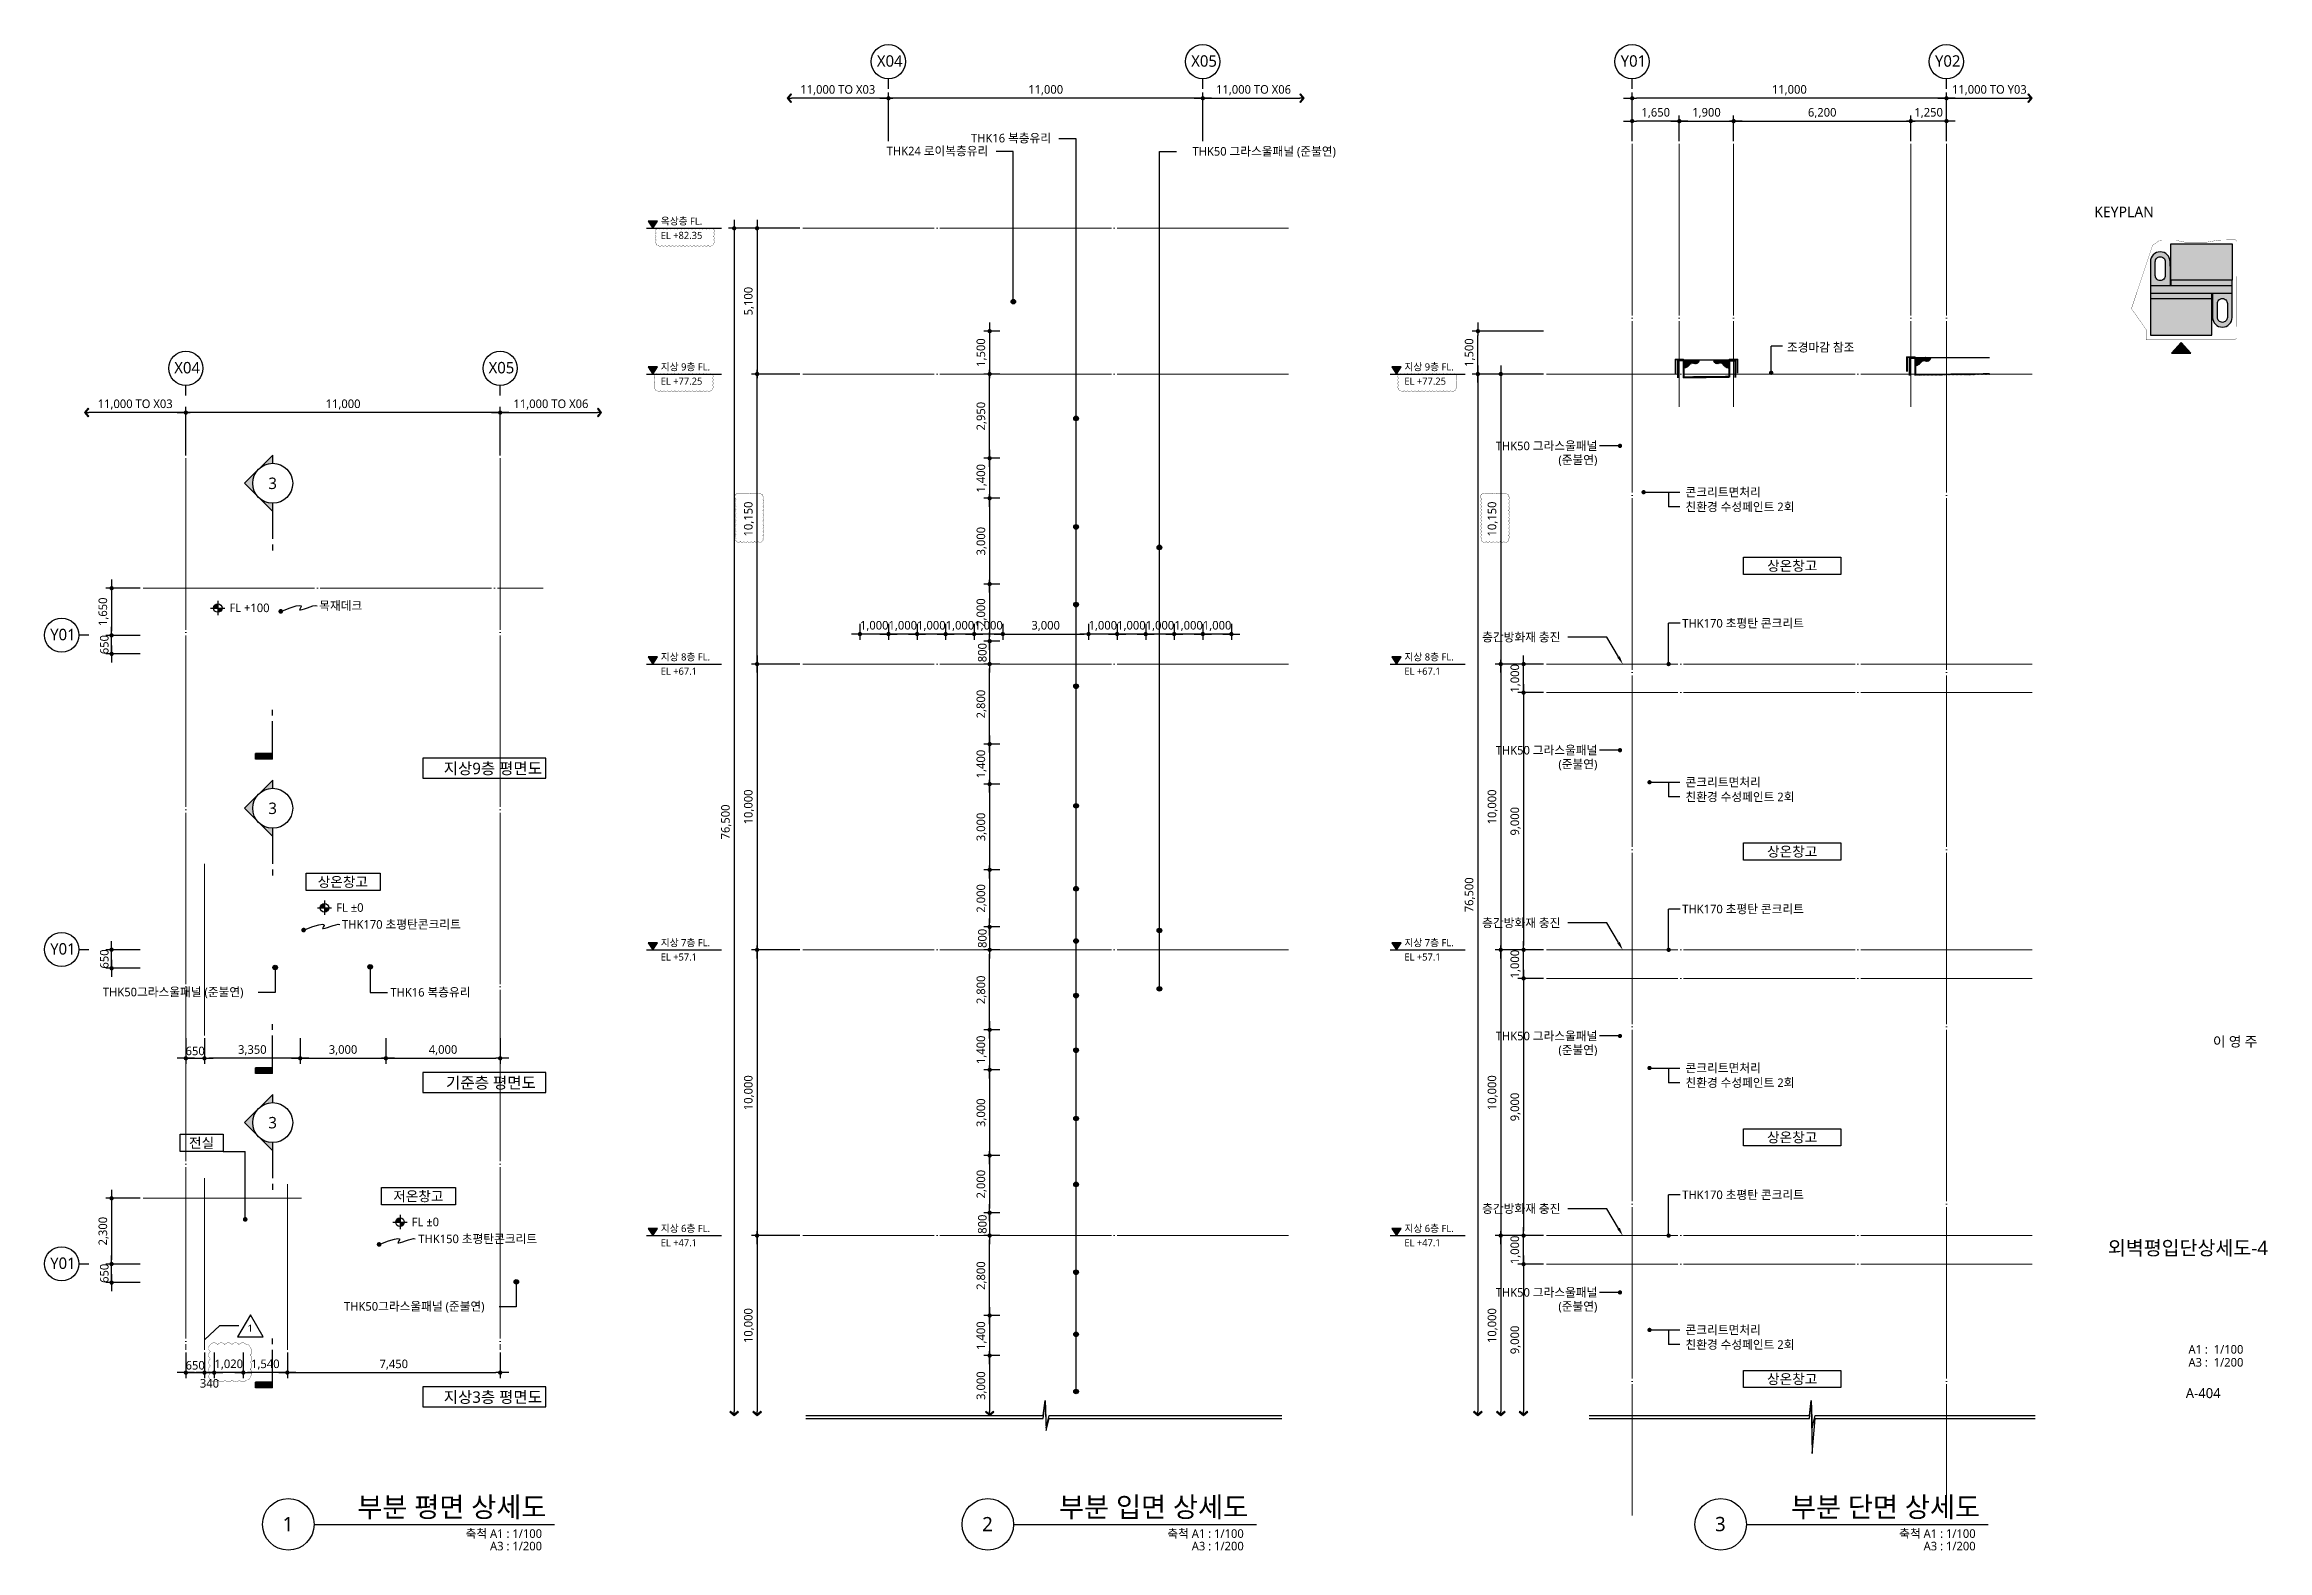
# Model space of a CAD drawing. Header units: millimetres. Extents: x -420989 to -259189, y -1306565 to -1134794.
# Drawn here: x -336989 to -259189, y -1247165 to -1194462 of the extents above; entities that cross this region are included whole.
import ezdxf
from ezdxf.enums import TextEntityAlignment as Align

# ---------------------------------------------------------------- set-up
doc = ezdxf.new("R2010")
doc.units = ezdxf.units.MM
doc.header["$LTSCALE"] = 100
doc.header["$MEASUREMENT"] = 0
for name, pattern in [('CEN', [62, 60, -1, 0, -1]), ('DASHDOTX2', [2, 1, -0.5, 0, -0.5]), ('HID', [2, 1.1, -0.9]), ('PHANTOM', [63.5, 31.75, -6.35, 6.35, -6.35, 6.35, -6.35])]:
    doc.linetypes.add(name, pattern=pattern)
doc.layers.get('0').update_dxf_attribs({"linetype": 'CONTINUOUS'})
for name, color, linetype in [('7-지시선', 7, 'CONTINUOUS'), ('A-DIMS', 7, 'CONTINUOUS'), ('A-MKXS-LEAD', 7, 'CONTINUOUS'), ('A-XXXX-SOLD', 252, 'CONTINUOUS'), ('AA-SYMB', 1, 'CONTINUOUS'), ('SYMB', 7, 'CONTINUOUS'), ('TEXT', 4, 'CONTINUOUS'), ('색상', 7, 'CONTINUOUS')]:
    doc.layers.add(name, color=color, linetype=linetype)
for name, color, linetype, lineweight in [('A-AXIS-BUBL', 7, 'CONTINUOUS', 25), ('A-AXIS-LINE', 1, 'CEN', 15), ('A-BOND-LIN1', 4, 'DASHDOTX2', 25), ('A-BORD-TEXT', 3, 'CONTINUOUS', 25), ('A-CONC-LIN1', 2, 'CONTINUOUS', 40), ('A-MKXS-MAK1', 3, 'CONTINUOUS', 25), ('A-MKXS-TEXT1', 3, 'CONTINUOUS', 25), ('A-MKXS-TEXT2', 7, 'CONTINUOUS', 25), ('A-MKXX-NAME', 3, 'CONTINUOUS', 25), ('A-MKXX-SYMB', 7, 'CONTINUOUS', 25), ('A-XXXX-DRBD', 9, 'CONTINUOUS', 20), ('A-XXXX-FIN2', 6, 'CONTINUOUS', 20), ('A-XXXX-SYMB', 7, 'CONTINUOUS', 25), ('A-XXXX-TXT1', 3, 'CONTINUOUS', 25), ('A-XXXX-TXT2', 3, 'CONTINUOUS', 25), ('A-XXXX-WAT1', 9, 'HID', 20), ('REV-202205', 20, 'CONTINUOUS', 25)]:
    doc.layers.add(name, color=color, linetype=linetype, lineweight=lineweight)
doc.styles.add('HY울릉도L', font='')
doc.styles.add('맑은고딕', font='malgun.ttf')
doc.styles.get('HY울릉도L').set_extended_font_data('HYwulM')
doc.dimstyles.new('CDIM', dxfattribs={"dimtxt": 3, "dimasz": 1.5, "dimexe": 2, "dimexo": 1, "dimgap": 1, "dimtad": 1, "dimdec": 0, "dimrnd": 0.5, "dimzin": 0, "dimdsep": 32, "dimlunit": 6, "dimtxsty": 'HY울릉도L', "dimblk1": '_CIDOT', "dimblk2": '_CIDOT', "dimsah": 1, "dimcen": 5.5, "dimclrd": 2, "dimclre": 2, "dimclrt": 7, "dimadec": 0, "dimazin": 0, "dimtfac": 1, "dimtdec": 0, "dimtix": 1, "dimtmove": 2, "dimatfit": 1, "dimldrblk": '_CIDOT', "dimfxl": 1, "dimtolj": 1, "dimtzin": 0, "dimlwd": -1, "dimarcsym": 0})
pattern_1 = [(45, (-624535.147, -1274143.297), (4e-15, 44.9012806), [31.75, -31.75]), (45, (-624543.566, -1274134.878), (4e-15, 44.9012806), [31.75, -31.75]), (45, (-624551.985, -1274126.46), (4e-15, 44.9012806), [31.75, -31.75]), (135, (-624551.985, -1274120.846), (-44.9012806, 4e-15), [31.75, -31.75]), (135, (-624543.566, -1274112.427), (-44.9012806, 4e-15), [31.75, -31.75]), (135, (-624535.147, -1274104.008), (-44.9012806, 4e-15), [31.75, -31.75])]

msp = doc.modelspace()

# ---------------------------------------------------------------- texts
at = {"ltscale": 100, "style": '맑은고딕'}
msp.add_text('KEYPLAN', height=375, dxfattribs=at).set_placement((-265252.7, -1200620.8), align=Align.BOTTOM_LEFT)
at = {"layer": 'A-BORD-TEXT', "style": '맑은고딕'}
for s, height, p in [('이 영 주', 350, (-260323.9, -1229353.6)), ('외벽평입단상세도-4', 500, (-261976.5, -1236573.7))]:
    msp.add_text(s, height=height, dxfattribs=at).set_placement(p, align=Align.MIDDLE_CENTER)
for s, height, p in [('A1 :  1/100', 300, (-260033.9, -1240275.2)), ('A3 :  1/200', 300, (-260033.9, -1240728.7)), ('A-404', 350, (-260830, -1241832.3))]:
    msp.add_text(s, height=height, dxfattribs=at).set_placement(p, align=Align.RIGHT)
at = {"layer": 'A-MKXS-TEXT1', "style": '맑은고딕'}
for s, p in [('THK24 로이복층유리', (-303957.7, -1198190.9)), ('THK16 복층유리', (-301761, -1197740.9)), ('THK50 그라스울패널 (준불연)', (-291791.3, -1198202.4)), ('THK50 그라스울패널', (-282642.9, -1208509.3)), ('(준불연)', (-282642.9, -1208997.8)), ('THK50 그라스울패널', (-282642.9, -1219159.3)), ('(준불연)', (-282642.9, -1219647.8)), ('THK50 그라스울패널', (-282642.9, -1229159.3)), ('(준불연)', (-282642.9, -1229647.8)), ('THK50 그라스울패널', (-282642.9, -1238132.2)), ('(준불연)', (-282642.9, -1238620.7))]:
    msp.add_text(s, height=300, dxfattribs=at).set_placement(p, align=Align.MIDDLE_RIGHT)
for s, p in [('조경마감 참조 ', (-276007, -1205063.1)), ('콘크리트면처리', (-279557.9, -1210130.2)), ('친환경 수성페인트 2회', (-279559.2, -1210643.7)), ('목재데크', (-327374.1, -1214102.9)), ('THK170 초평탄 콘크리트', (-279672.5, -1214717.4)), ('콘크리트면처리', (-279557.9, -1220280.2)), ('친환경 수성페인트 2회', (-279559.2, -1220793.7)), ('THK170 초평탄 콘크리트', (-279672.5, -1224717.4)), ('THK170 초평탄콘크리트', (-326575.1, -1225255.9)), ('THK50그라스울패널 (준불연)', (-334944.9, -1227620.5)), ('THK16 복층유리', (-324882, -1227629.1)), ('콘크리트면처리', (-279557.9, -1230280.2)), ('친환경 수성페인트 2회', (-279559.2, -1230793.7)), ('THK170 초평탄 콘크리트', (-279672.5, -1234717.4)), ('THK150 초평탄콘크리트', (-323903.6, -1236258.3)), ('THK50그라스울패널 (준불연)', (-326507.7, -1238620.5)), ('콘크리트면처리', (-279557.9, -1239445.7)), ('친환경 수성페인트 2회', (-279559.2, -1239959.2))]:
    msp.add_text(s, height=300, dxfattribs=at).set_placement(p, align=Align.MIDDLE_LEFT)
at = {"layer": 'A-MKXS-TEXT2', "style": '맑은고딕'}
for p in [(-329002.5, -1209819.3), (-329002.5, -1221192), (-329002.5, -1232192)]:
    msp.add_text('3', height=400, dxfattribs=at).set_placement(p, align=Align.MIDDLE)
at = {"layer": 'A-MKXX-NAME', "style": '맑은고딕'}
for s, p in [('상온창고', (-275824.4, -1212705.3)), ('상온창고', (-275824.4, -1222705.3)), ('상온창고', (-326545.9, -1223765.1)), ('전실', (-331488.8, -1232898.9)), ('상온창고', (-275824.4, -1232705.3)), ('저온창고', (-323904.1, -1234765.1)), ('상온창고', (-275824.4, -1241163.4))]:
    msp.add_text(s, height=350, dxfattribs=at).set_placement(p, align=Align.MIDDLE_CENTER)
at = {"layer": 'A-XXXX-TXT1', "style": '맑은고딕'}
for s, height, p in [('지상9층 평면도', 400, (-319573.1, -1220115.1)), ('기준층 평면도', 400, (-319790, -1231115.1)), ('지상3층 평면도', 400, (-319573.1, -1242115.1)), ('부분 평면 상세도', 700, (-319419.2, -1246203.7)), ('부분 입면 상세도', 700, (-294861.5, -1246203.7)), ('부분 단면 상세도', 700, (-269248.5, -1246203.7))]:
    msp.add_text(s, height=height, dxfattribs=at).set_placement(p, align=Align.BOTTOM_RIGHT)
for s, p in [('1', (-328466, -1246238.3)), ('2', (-303985.8, -1246238.3)), ('3', (-278337.7, -1246238.3))]:
    msp.add_text(s, height=500, dxfattribs=at).set_placement(p, align=Align.MIDDLE)
for s, p in [('축척 A1 : 1/100', (-319575, -1246421.2)), ('A3 : 1/200', (-319575, -1246859.1)), ('축척 A1 : 1/100', (-295017.3, -1246421.2)), ('A3 : 1/200', (-295017.3, -1246859.1)), ('축척 A1 : 1/100', (-269404.2, -1246421.2)), ('A3 : 1/200', (-269404.2, -1246859.1))]:
    msp.add_text(s, height=300, dxfattribs=at).set_placement(p, align=Align.TOP_RIGHT)
at = {"layer": 'A-XXXX-TXT2', "ltscale": 0.2, "style": '맑은고딕'}
for s, p in [('X04', (-307407.6, -1195040.3)), ('X05', (-296407.6, -1195040.3)), ('Y01', (-281381.7, -1195040.3)), ('Y02', (-270381.7, -1195040.3)), ('X04', (-331996, -1205772.1)), ('X05', (-320996, -1205772.1)), ('Y01', (-336343.5, -1215110.8)), ('Y01', (-336343.5, -1226110.8)), ('Y01', (-336343.5, -1237110.8))]:
    msp.add_text(s, height=400, dxfattribs=at).set_placement(p, align=Align.MIDDLE)
at = {"layer": 'A-XXXX-TXT2', "style": '맑은고딕'}
for s, p in [('FL +100', (-330514.4, -1214176.7)), ('FL %%P0', (-326777.4, -1224664.5)), ('FL %%P0', (-324135.6, -1235664.5))]:
    msp.add_text(s, height=300, dxfattribs=at).set_placement(p, align=Align.MIDDLE_LEFT)

# ---------------------------------------------------------------- blocks, each defined once
blk = doc.blocks.new('입단면LEVEL1')
at = {"layer": 'SYMB', "linetype": 'ByBlock'}
blk.add_line((0, 0), (26.26, 0), dxfattribs=at)
blk.add_lwpolyline([(0.64, 2.5), (2.24, 0), (3.84, 2.5)], close=True, dxfattribs=at)
blk.add_solid([(0.64, 2.5), (3.84, 2.5), (2.24, 0)], dxfattribs=at)
at = {"layer": 'TEXT', "style": '맑은고딕'}
for tag, p in [('층레벨', (5.03, 1.28)), ('LEVEL', (5.85, -2.99))]:
    blk.add_attdef(tag, p, '', height=2.5, dxfattribs=at)
blk = doc.blocks.new('A$C37D53214')
at = {"layer": 'A-XXXX-SYMB'}
h = blk.add_hatch(color=256, dxfattribs=at)
h.paths.add_polyline_path([(0, 300, 0.4142136), (-300, 0), (0, 0)])
h.paths.add_polyline_path([(300, 0), (0, 0), (0, -300, 0.4142136)])
for p, q in [((-500, 0), (500, 0)), ((0, 500), (0, -500))]:
    blk.add_line(p, q, dxfattribs=at)
blk.add_circle((0, 0), 300, dxfattribs=at)
blk = doc.blocks.new('A$C1F441119')
at = {"layer": 'A-MKXS-MAK1'}
h = blk.add_hatch(color=256, dxfattribs=at)
h.paths.add_polyline_path([(-41, 1006), (-536, 511, -0.414214), (454, 511)])
h.paths.add_polyline_path([(-536, 511), (-1031, 16), (-741, 16, -0.198912)])
h.paths.add_polyline_path([(454, 511, -0.198912), (659, 16), (949, 16)])
for p, q in [((-1031, 16), (-41, 1006)), ((949, 16), (-41, 1006)), ((-2387, 16), (-2187, 16)), ((-1987, 16), (-741, 16)), ((659, 16), (949, 16))]:
    blk.add_line(p, q, dxfattribs=at)
blk.add_circle((-41, 16), 700, dxfattribs=at)
blk = doc.blocks.new('A$C55C64937')
at = {"layer": 'A-MKXS-MAK1'}
blk.add_hatch(color=256, dxfattribs=at).paths.add_polyline_path([(-1526, 600), (-1726, 600), (-1726, 0), (-1526, 0)])
for p, q in [((-1726, 600), (-1526, 600)), ((-1726, 0), (-1726, 600)), ((-1726, 0), (-400, 0)), ((-1526, 0), (-1526, 600)), ((-200, 0), (0, 0))]:
    blk.add_line(p, q, dxfattribs=at)
blk = doc.blocks.new('A$C0A9F2FD3')
at = {"layer": 'A-MKXS-LEAD'}
blk.add_lwpolyline([(-147, 255), (-559, 945), (-1927, 945)], dxfattribs=at)
blk.add_lwpolyline([(3, -5, 0, 100, 0), (-147, 255, 100, 100, 0)], format="xyseb", dxfattribs=at)
at = {"layer": 'A-MKXS-TEXT1', "style": '맑은고딕'}
blk.add_text('층간방화재 충진', height=300, dxfattribs=at).set_placement((-4919, 945), align=Align.MIDDLE_LEFT)
blk = doc.blocks.new('_CIDOT')
at = {"color": 0, "linetype": 'ByBlock'}
blk.add_line((2, 0), (-1, 0), dxfattribs=at)
at = {"color": 0, "linetype": 'ByBlock', "const_width": 0.5}
blk.add_lwpolyline([(-0.25, 0, 1), (0.25, 0, 1)], format="xyb", close=True, dxfattribs=at)
blk = doc.blocks.new('*D232')
at = {"layer": 'A-DIMS', "lineweight": -2, "transparency": 16777216}
for p, q in [((-284524, -1216144), (-286224, -1216144)), ((-284524, -1226144), (-286224, -1226144))]:
    blk.add_line(p, q, dxfattribs=at)
at = {"layer": 'A-DIMS', "transparency": 16777216}
blk.add_line((-286024, -1216294), (-286024, -1225994), dxfattribs=at)
at = {"layer": 'A-DIMS', "transparency": 16777216, "xscale": 150, "yscale": 150, "zscale": 150}
for p, rotation in [((-286024, -1216144), 90), ((-286024, -1226144), 270)]:
    blk.add_blockref('_CIDOT', p, dxfattribs=dict(at, rotation=rotation))
at = {"layer": 'A-DIMS', "color": 3, "transparency": 16777216, "insert": (-286305, -1221144), "char_height": 300, "attachment_point": 5, "rotation": 90, "style": '맑은고딕'}
blk.add_mtext('\\A1;10,000', dxfattribs=at)
blk = doc.blocks.new('ARROW2')
blk.add_lwpolyline([(-1, 0.87), (-0.26, 0), (-1, -0.87), (-0.85, -1), (0, 0), (-0.85, 1)], close=True)
for points in [[(-1, 0.87), (-0.85, 1), (-0.26, 0), (0, 0)], [(-0.26, 0), (0, 0), (-1, -0.87), (-0.85, -1)]]:
    blk.add_solid(points)
at = {"layer": 'A-XXXX-SYMB'}
blk.add_line((0, 0), (-1, 0), dxfattribs=at)
blk = doc.blocks.new('*D227')
at = {"layer": 'A-DIMS', "lineweight": -2, "transparency": 16777216}
blk.add_line((-284524, -1205994), (-287024, -1205994), dxfattribs=at)
at = {"layer": 'A-DIMS', "transparency": 16777216}
blk.add_line((-286824, -1206144), (-286824, -1242294), dxfattribs=at)
at = {"layer": 'A-DIMS', "transparency": 16777216, "xscale": 150, "yscale": 150, "zscale": 150}
for name, p, rotation in [('_CIDOT', (-286824, -1205994), 90), ('ARROW2', (-286824, -1242444), 270)]:
    blk.add_blockref(name, p, dxfattribs=dict(at, rotation=rotation))
at = {"layer": 'A-DIMS', "color": 3, "transparency": 16777216, "insert": (-287105, -1224219), "char_height": 300, "attachment_point": 5, "rotation": 90, "style": '맑은고딕'}
blk.add_mtext('\\A1;76,500', dxfattribs=at)
blk = doc.blocks.new('*D228')
at = {"layer": 'A-DIMS', "lineweight": -2, "transparency": 16777216}
for p, q in [((-284524, -1226144), (-286224, -1226144)), ((-284524, -1236144), (-286224, -1236144))]:
    blk.add_line(p, q, dxfattribs=at)
at = {"layer": 'A-DIMS', "transparency": 16777216}
blk.add_line((-286024, -1226294), (-286024, -1235994), dxfattribs=at)
at = {"layer": 'A-DIMS', "transparency": 16777216, "xscale": 150, "yscale": 150, "zscale": 150}
for p, rotation in [((-286024, -1226144), 90), ((-286024, -1236144), 270)]:
    blk.add_blockref('_CIDOT', p, dxfattribs=dict(at, rotation=rotation))
at = {"layer": 'A-DIMS', "color": 3, "transparency": 16777216, "insert": (-286305, -1231144), "char_height": 300, "attachment_point": 5, "rotation": 90, "style": '맑은고딕'}
blk.add_mtext('\\A1;10,000', dxfattribs=at)
blk = doc.blocks.new('*D229')
at = {"layer": 'A-DIMS', "lineweight": -2, "transparency": 16777216}
for p, q in [((-284524, -1236144), (-285424, -1236144)), ((-284524, -1237144), (-285424, -1237144))]:
    blk.add_line(p, q, dxfattribs=at)
at = {"layer": 'A-DIMS', "transparency": 16777216}
for p, q in [((-285224, -1235994), (-285224, -1235844)), ((-285224, -1237144), (-285224, -1236144)), ((-285224, -1237294), (-285224, -1237444))]:
    blk.add_line(p, q, dxfattribs=at)
at = {"layer": 'A-DIMS', "transparency": 16777216, "xscale": 150, "yscale": 150, "zscale": 150}
for p, rotation in [((-285224, -1236144), 270), ((-285224, -1237144), 90)]:
    blk.add_blockref('_CIDOT', p, dxfattribs=dict(at, rotation=rotation))
at = {"layer": 'A-DIMS', "color": 3, "transparency": 16777216, "insert": (-285505, -1236644), "char_height": 300, "attachment_point": 5, "rotation": 90, "style": '맑은고딕'}
blk.add_mtext('\\A1;1,000', dxfattribs=at)
blk = doc.blocks.new('*D230')
at = {"layer": 'A-DIMS', "lineweight": -2, "transparency": 16777216}
for p, q in [((-284524, -1227144), (-285424, -1227144)), ((-284524, -1236144), (-285424, -1236144))]:
    blk.add_line(p, q, dxfattribs=at)
at = {"layer": 'A-DIMS', "transparency": 16777216}
blk.add_line((-285224, -1227294), (-285224, -1235994), dxfattribs=at)
at = {"layer": 'A-DIMS', "transparency": 16777216, "xscale": 150, "yscale": 150, "zscale": 150}
for p, rotation in [((-285224, -1227144), 90), ((-285224, -1236144), 270)]:
    blk.add_blockref('_CIDOT', p, dxfattribs=dict(at, rotation=rotation))
at = {"layer": 'A-DIMS', "color": 3, "transparency": 16777216, "insert": (-285505, -1231644), "char_height": 300, "attachment_point": 5, "rotation": 90, "style": '맑은고딕'}
blk.add_mtext('\\A1;9,000', dxfattribs=at)
blk = doc.blocks.new('*D231')
at = {"layer": 'A-DIMS', "transparency": 16777216}
for p, q in [((-285224, -1225994), (-285224, -1225844)), ((-285224, -1227144), (-285224, -1226144)), ((-285224, -1227294), (-285224, -1227444))]:
    blk.add_line(p, q, dxfattribs=at)
at = {"layer": 'A-DIMS', "lineweight": -2, "transparency": 16777216}
for p, q in [((-284524, -1226144), (-285424, -1226144)), ((-284524, -1227144), (-285424, -1227144))]:
    blk.add_line(p, q, dxfattribs=at)
at = {"layer": 'A-DIMS', "transparency": 16777216, "xscale": 150, "yscale": 150, "zscale": 150}
for p, rotation in [((-285224, -1226144), 270), ((-285224, -1227144), 90)]:
    blk.add_blockref('_CIDOT', p, dxfattribs=dict(at, rotation=rotation))
at = {"layer": 'A-DIMS', "color": 3, "transparency": 16777216, "insert": (-285505, -1226644), "char_height": 300, "attachment_point": 5, "rotation": 90, "style": '맑은고딕'}
blk.add_mtext('\\A1;1,000', dxfattribs=at)
blk = doc.blocks.new('*D233')
at = {"layer": 'A-DIMS', "lineweight": -2, "transparency": 16777216}
for p, q in [((-284524, -1217144), (-285424, -1217144)), ((-284524, -1226144), (-285424, -1226144))]:
    blk.add_line(p, q, dxfattribs=at)
at = {"layer": 'A-DIMS', "transparency": 16777216}
blk.add_line((-285224, -1217294), (-285224, -1225994), dxfattribs=at)
at = {"layer": 'A-DIMS', "transparency": 16777216, "xscale": 150, "yscale": 150, "zscale": 150}
for p, rotation in [((-285224, -1217144), 90), ((-285224, -1226144), 270)]:
    blk.add_blockref('_CIDOT', p, dxfattribs=dict(at, rotation=rotation))
at = {"layer": 'A-DIMS', "color": 3, "transparency": 16777216, "insert": (-285505, -1221644), "char_height": 300, "attachment_point": 5, "rotation": 90, "style": '맑은고딕'}
blk.add_mtext('\\A1;9,000', dxfattribs=at)
blk = doc.blocks.new('*D234')
at = {"layer": 'A-DIMS', "transparency": 16777216}
for p, q in [((-285224, -1215994), (-285224, -1215844)), ((-285224, -1217144), (-285224, -1216144)), ((-285224, -1217294), (-285224, -1217444))]:
    blk.add_line(p, q, dxfattribs=at)
at = {"layer": 'A-DIMS', "lineweight": -2, "transparency": 16777216}
for p, q in [((-284524, -1216144), (-285424, -1216144)), ((-284524, -1217144), (-285424, -1217144))]:
    blk.add_line(p, q, dxfattribs=at)
at = {"layer": 'A-DIMS', "transparency": 16777216, "xscale": 150, "yscale": 150, "zscale": 150}
for p, rotation in [((-285224, -1216144), 270), ((-285224, -1217144), 90)]:
    blk.add_blockref('_CIDOT', p, dxfattribs=dict(at, rotation=rotation))
at = {"layer": 'A-DIMS', "color": 3, "transparency": 16777216, "insert": (-285505, -1216644), "char_height": 300, "attachment_point": 5, "rotation": 90, "style": '맑은고딕'}
blk.add_mtext('\\A1;1,000', dxfattribs=at)
blk = doc.blocks.new('*D235')
at = {"layer": 'A-DIMS', "lineweight": -2, "transparency": 16777216}
for p, q in [((-284524, -1205994), (-286224, -1205994)), ((-284524, -1216144), (-286224, -1216144))]:
    blk.add_line(p, q, dxfattribs=at)
at = {"layer": 'A-DIMS', "transparency": 16777216}
blk.add_line((-286024, -1206144), (-286024, -1215994), dxfattribs=at)
at = {"layer": 'A-DIMS', "transparency": 16777216, "xscale": 150, "yscale": 150, "zscale": 150}
for p, rotation in [((-286024, -1205994), 90), ((-286024, -1216144), 270)]:
    blk.add_blockref('_CIDOT', p, dxfattribs=dict(at, rotation=rotation))
at = {"layer": 'A-DIMS', "color": 3, "transparency": 16777216, "insert": (-286305, -1211069), "char_height": 300, "attachment_point": 5, "rotation": 90, "style": '맑은고딕'}
blk.add_mtext('\\A1;10,150', dxfattribs=at)
blk = doc.blocks.new('*D236')
at = {"layer": 'A-DIMS', "lineweight": -2, "transparency": 16777216}
blk.add_line((-284524, -1236144), (-286224, -1236144), dxfattribs=at)
at = {"layer": 'A-DIMS', "transparency": 16777216}
blk.add_line((-286024, -1236294), (-286024, -1242294), dxfattribs=at)
at = {"layer": 'A-DIMS', "transparency": 16777216, "xscale": 150, "yscale": 150, "zscale": 150}
for name, p, rotation in [('_CIDOT', (-286024, -1236144), 90), ('ARROW2', (-286024, -1242444), 270)]:
    blk.add_blockref(name, p, dxfattribs=dict(at, rotation=rotation))
at = {"layer": 'A-DIMS', "color": 3, "transparency": 16777216, "insert": (-286305, -1239294), "char_height": 300, "attachment_point": 5, "rotation": 90, "style": '맑은고딕'}
blk.add_mtext('\\A1;10,000', dxfattribs=at)
blk = doc.blocks.new('*D237')
at = {"layer": 'A-DIMS', "lineweight": -2, "transparency": 16777216}
blk.add_line((-284524, -1237144), (-285424, -1237144), dxfattribs=at)
at = {"layer": 'A-DIMS', "transparency": 16777216}
blk.add_line((-285224, -1237294), (-285224, -1242294), dxfattribs=at)
at = {"layer": 'A-DIMS', "transparency": 16777216, "xscale": 150, "yscale": 150, "zscale": 150}
for name, p, rotation in [('_CIDOT', (-285224, -1237144), 90), ('ARROW2', (-285224, -1242444), 270)]:
    blk.add_blockref(name, p, dxfattribs=dict(at, rotation=rotation))
at = {"layer": 'A-DIMS', "color": 3, "transparency": 16777216, "insert": (-285505, -1239794), "char_height": 300, "attachment_point": 5, "rotation": 90, "style": '맑은고딕'}
blk.add_mtext('\\A1;9,000', dxfattribs=at)
blk = doc.blocks.new('*D238')
at = {"layer": 'A-DIMS', "lineweight": -2, "transparency": 16777216}
for p, q in [((-284524, -1204495), (-287024, -1204495)), ((-284524, -1205994), (-287024, -1205994))]:
    blk.add_line(p, q, dxfattribs=at)
at = {"layer": 'A-DIMS', "transparency": 16777216}
blk.add_line((-286824, -1205844), (-286824, -1204645), dxfattribs=at)
at = {"layer": 'A-DIMS', "transparency": 16777216, "xscale": 150, "yscale": 150, "zscale": 150}
for p, rotation in [((-286824, -1204495), 90), ((-286824, -1205994), 270)]:
    blk.add_blockref('_CIDOT', p, dxfattribs=dict(at, rotation=rotation))
at = {"layer": 'A-DIMS', "color": 3, "transparency": 16777216, "insert": (-287105, -1205245), "char_height": 300, "attachment_point": 5, "rotation": 90, "style": '맑은고딕'}
blk.add_mtext('\\A1;1,500', dxfattribs=at)
blk = doc.blocks.new('*D254')
at = {"layer": 'A-DIMS', "lineweight": -2, "transparency": 16777216}
blk.add_line((-310550, -1200894), (-313050, -1200894), dxfattribs=at)
at = {"layer": 'A-DIMS', "transparency": 16777216}
blk.add_line((-312850, -1201044), (-312850, -1242294), dxfattribs=at)
at = {"layer": 'A-DIMS', "transparency": 16777216, "xscale": 150, "yscale": 150, "zscale": 150}
for name, p, rotation in [('_CIDOT', (-312850, -1200894), 90), ('ARROW2', (-312850, -1242444), 270)]:
    blk.add_blockref(name, p, dxfattribs=dict(at, rotation=rotation))
at = {"layer": 'A-DIMS', "color": 3, "transparency": 16777216, "insert": (-313131, -1221669), "char_height": 300, "attachment_point": 5, "rotation": 90, "style": '맑은고딕'}
blk.add_mtext('\\A1;76,500', dxfattribs=at)
blk = doc.blocks.new('*D255')
at = {"layer": 'A-DIMS', "lineweight": -2, "transparency": 16777216}
for p, q in [((-310550, -1226144), (-312250, -1226144)), ((-310550, -1236144), (-312250, -1236144))]:
    blk.add_line(p, q, dxfattribs=at)
at = {"layer": 'A-DIMS', "transparency": 16777216}
blk.add_line((-312050, -1226294), (-312050, -1235994), dxfattribs=at)
at = {"layer": 'A-DIMS', "transparency": 16777216, "xscale": 150, "yscale": 150, "zscale": 150}
for p, rotation in [((-312050, -1226144), 90), ((-312050, -1236144), 270)]:
    blk.add_blockref('_CIDOT', p, dxfattribs=dict(at, rotation=rotation))
at = {"layer": 'A-DIMS', "color": 3, "transparency": 16777216, "insert": (-312331, -1231144), "char_height": 300, "attachment_point": 5, "rotation": 90, "style": '맑은고딕'}
blk.add_mtext('\\A1;10,000', dxfattribs=at)
blk = doc.blocks.new('*D256')
at = {"layer": 'A-DIMS', "lineweight": -2, "transparency": 16777216}
for p, q in [((-310550, -1216144), (-312250, -1216144)), ((-310550, -1226144), (-312250, -1226144))]:
    blk.add_line(p, q, dxfattribs=at)
at = {"layer": 'A-DIMS', "transparency": 16777216}
blk.add_line((-312050, -1216294), (-312050, -1225994), dxfattribs=at)
at = {"layer": 'A-DIMS', "transparency": 16777216, "xscale": 150, "yscale": 150, "zscale": 150}
for p, rotation in [((-312050, -1216144), 90), ((-312050, -1226144), 270)]:
    blk.add_blockref('_CIDOT', p, dxfattribs=dict(at, rotation=rotation))
at = {"layer": 'A-DIMS', "color": 3, "transparency": 16777216, "insert": (-312331, -1221144), "char_height": 300, "attachment_point": 5, "rotation": 90, "style": '맑은고딕'}
blk.add_mtext('\\A1;10,000', dxfattribs=at)
blk = doc.blocks.new('*D257')
at = {"layer": 'A-DIMS', "lineweight": -2, "transparency": 16777216}
blk.add_line((-310550, -1236144), (-312250, -1236144), dxfattribs=at)
at = {"layer": 'A-DIMS', "transparency": 16777216}
blk.add_line((-312050, -1236294), (-312050, -1242294), dxfattribs=at)
at = {"layer": 'A-DIMS', "transparency": 16777216, "xscale": 150, "yscale": 150, "zscale": 150}
for name, p, rotation in [('_CIDOT', (-312050, -1236144), 90), ('ARROW2', (-312050, -1242444), 270)]:
    blk.add_blockref(name, p, dxfattribs=dict(at, rotation=rotation))
at = {"layer": 'A-DIMS', "color": 3, "transparency": 16777216, "insert": (-312331, -1239294), "char_height": 300, "attachment_point": 5, "rotation": 90, "style": '맑은고딕'}
blk.add_mtext('\\A1;10,000', dxfattribs=at)
blk = doc.blocks.new('*D258')
at = {"layer": 'A-DIMS', "lineweight": -2, "transparency": 16777216}
blk.add_line((-303550, -1240344), (-304111, -1240344), dxfattribs=at)
at = {"layer": 'A-DIMS', "transparency": 16777216}
blk.add_line((-303911, -1240494), (-303911, -1242294), dxfattribs=at)
at = {"layer": 'A-DIMS', "transparency": 16777216, "xscale": 150, "yscale": 150, "zscale": 150}
for name, p, rotation in [('_CIDOT', (-303911, -1240344), 90), ('ARROW2', (-303911, -1242444), 270)]:
    blk.add_blockref(name, p, dxfattribs=dict(at, rotation=rotation))
at = {"layer": 'A-DIMS', "color": 3, "transparency": 16777216, "insert": (-304191, -1241394), "char_height": 300, "attachment_point": 5, "rotation": 90, "style": '맑은고딕'}
blk.add_mtext('\\A1;3,000', dxfattribs=at)
blk = doc.blocks.new('*D259')
at = {"layer": 'A-DIMS', "lineweight": -2, "transparency": 16777216}
for p, q in [((-310550, -1205994), (-312250, -1205994)), ((-310550, -1216144), (-312250, -1216144))]:
    blk.add_line(p, q, dxfattribs=at)
at = {"layer": 'A-DIMS', "transparency": 16777216}
blk.add_line((-312050, -1215994), (-312050, -1206144), dxfattribs=at)
at = {"layer": 'A-DIMS', "transparency": 16777216, "xscale": 150, "yscale": 150, "zscale": 150}
for p, rotation in [((-312050, -1205994), 90), ((-312050, -1216144), 270)]:
    blk.add_blockref('_CIDOT', p, dxfattribs=dict(at, rotation=rotation))
at = {"layer": 'A-DIMS', "color": 3, "transparency": 16777216, "insert": (-312331, -1211069), "char_height": 300, "attachment_point": 5, "rotation": 90, "style": '맑은고딕'}
blk.add_mtext('\\A1;10,150', dxfattribs=at)
blk = doc.blocks.new('*D260')
at = {"layer": 'A-DIMS', "lineweight": -2, "transparency": 16777216}
for p, q in [((-310550, -1200894), (-312250, -1200894)), ((-310550, -1205994), (-312250, -1205994))]:
    blk.add_line(p, q, dxfattribs=at)
at = {"layer": 'A-DIMS', "transparency": 16777216}
blk.add_line((-312050, -1201044), (-312050, -1205844), dxfattribs=at)
at = {"layer": 'A-DIMS', "transparency": 16777216, "xscale": 150, "yscale": 150, "zscale": 150}
for p, rotation in [((-312050, -1200894), 90), ((-312050, -1205994), 270)]:
    blk.add_blockref('_CIDOT', p, dxfattribs=dict(at, rotation=rotation))
at = {"layer": 'A-DIMS', "color": 3, "transparency": 16777216, "insert": (-312331, -1203444), "char_height": 300, "attachment_point": 5, "rotation": 90, "style": '맑은고딕'}
blk.add_mtext('\\A1;5,100', dxfattribs=at)
blk = doc.blocks.new('*D261')
at = {"layer": 'A-DIMS', "lineweight": -2, "transparency": 16777216}
for p, q in [((-307450, -1197844), (-307450, -1196144)), ((-296450, -1197844), (-296450, -1196144))]:
    blk.add_line(p, q, dxfattribs=at)
at = {"layer": 'A-DIMS', "transparency": 16777216}
blk.add_line((-296600, -1196344), (-307300, -1196344), dxfattribs=at)
at = {"layer": 'A-DIMS', "transparency": 16777216, "xscale": 150, "yscale": 150, "zscale": 150, "rotation": 180}
blk.add_blockref('_CIDOT', (-307450, -1196344), dxfattribs=at)
at = {"layer": 'A-DIMS', "transparency": 16777216, "xscale": 150, "yscale": 150, "zscale": 150}
blk.add_blockref('_CIDOT', (-296450, -1196344), dxfattribs=at)
at = {"layer": 'A-DIMS', "color": 3, "transparency": 16777216, "insert": (-301950, -1196063), "char_height": 300, "attachment_point": 5, "style": '맑은고딕'}
blk.add_mtext('\\A1;11,000', dxfattribs=at)
blk = doc.blocks.new('*D262')
at = {"layer": 'A-DIMS', "lineweight": -2, "transparency": 16777216}
for p, q in [((-281424, -1197844), (-281424, -1196144)), ((-270424, -1197844), (-270424, -1196144))]:
    blk.add_line(p, q, dxfattribs=at)
at = {"layer": 'A-DIMS', "transparency": 16777216}
blk.add_line((-270574, -1196344), (-281274, -1196344), dxfattribs=at)
at = {"layer": 'A-DIMS', "transparency": 16777216, "xscale": 150, "yscale": 150, "zscale": 150, "rotation": 180}
blk.add_blockref('_CIDOT', (-281424, -1196344), dxfattribs=at)
at = {"layer": 'A-DIMS', "transparency": 16777216, "xscale": 150, "yscale": 150, "zscale": 150}
blk.add_blockref('_CIDOT', (-270424, -1196344), dxfattribs=at)
at = {"layer": 'A-DIMS', "color": 3, "transparency": 16777216, "insert": (-275924, -1196063), "char_height": 300, "attachment_point": 5, "style": '맑은고딕'}
blk.add_mtext('\\A1;11,000', dxfattribs=at)
blk = doc.blocks.new('*D263')
at = {"layer": 'A-DIMS', "lineweight": -2, "transparency": 16777216}
for p, q in [((-333639, -1215139), (-334839, -1215139)), ((-333639, -1215789), (-334839, -1215789))]:
    blk.add_line(p, q, dxfattribs=at)
at = {"layer": 'A-DIMS', "transparency": 16777216}
for p, q in [((-334639, -1214989), (-334639, -1214839)), ((-334639, -1215789), (-334639, -1215139)), ((-334639, -1215939), (-334639, -1216089))]:
    blk.add_line(p, q, dxfattribs=at)
at = {"layer": 'A-DIMS', "transparency": 16777216, "xscale": 150, "yscale": 150, "zscale": 150}
for p, rotation in [((-334639, -1215139), 270), ((-334639, -1215789), 90)]:
    blk.add_blockref('_CIDOT', p, dxfattribs=dict(at, rotation=rotation))
at = {"layer": 'A-DIMS', "color": 3, "transparency": 16777216, "insert": (-334894, -1215464), "char_height": 300, "attachment_point": 5, "rotation": 90, "style": '맑은고딕'}
blk.add_mtext('\\A1;650', dxfattribs=at)
blk = doc.blocks.new('*D264')
at = {"layer": 'A-DIMS', "transparency": 16777216}
for p, q in [((-334639, -1225989), (-334639, -1225839)), ((-334639, -1226789), (-334639, -1226139)), ((-334639, -1226939), (-334639, -1227089))]:
    blk.add_line(p, q, dxfattribs=at)
at = {"layer": 'A-DIMS', "lineweight": -2, "transparency": 16777216}
for p, q in [((-333639, -1226139), (-334839, -1226139)), ((-333639, -1226789), (-334839, -1226789))]:
    blk.add_line(p, q, dxfattribs=at)
at = {"layer": 'A-DIMS', "transparency": 16777216, "xscale": 150, "yscale": 150, "zscale": 150}
for p, rotation in [((-334639, -1226139), 270), ((-334639, -1226789), 90)]:
    blk.add_blockref('_CIDOT', p, dxfattribs=dict(at, rotation=rotation))
at = {"layer": 'A-DIMS', "color": 3, "transparency": 16777216, "insert": (-334894, -1226464), "char_height": 300, "attachment_point": 5, "rotation": 90, "style": '맑은고딕'}
blk.add_mtext('\\A1;650', dxfattribs=at)
blk = doc.blocks.new('*D265')
at = {"layer": 'A-DIMS', "transparency": 16777216}
for p, q in [((-334639, -1236989), (-334639, -1236839)), ((-334639, -1237789), (-334639, -1237139)), ((-334639, -1237939), (-334639, -1238089))]:
    blk.add_line(p, q, dxfattribs=at)
at = {"layer": 'A-DIMS', "lineweight": -2, "transparency": 16777216}
for p, q in [((-333639, -1237139), (-334839, -1237139)), ((-333639, -1237789), (-334839, -1237789))]:
    blk.add_line(p, q, dxfattribs=at)
at = {"layer": 'A-DIMS', "transparency": 16777216, "xscale": 150, "yscale": 150, "zscale": 150}
for p, rotation in [((-334639, -1237139), 270), ((-334639, -1237789), 90)]:
    blk.add_blockref('_CIDOT', p, dxfattribs=dict(at, rotation=rotation))
at = {"layer": 'A-DIMS', "color": 3, "transparency": 16777216, "insert": (-334894, -1237464), "char_height": 300, "attachment_point": 5, "rotation": 90, "style": '맑은고딕'}
blk.add_mtext('\\A1;650', dxfattribs=at)
blk = doc.blocks.new('*D266')
at = {"layer": 'A-DIMS', "lineweight": -2, "transparency": 16777216}
for p, q in [((-331389, -1229239), (-331389, -1230139)), ((-328039, -1229239), (-328039, -1230139))]:
    blk.add_line(p, q, dxfattribs=at)
at = {"layer": 'A-DIMS', "transparency": 16777216}
blk.add_line((-328189, -1229939), (-331239, -1229939), dxfattribs=at)
at = {"layer": 'A-DIMS', "transparency": 16777216, "xscale": 150, "yscale": 150, "zscale": 150, "rotation": 180}
blk.add_blockref('_CIDOT', (-331389, -1229939), dxfattribs=at)
at = {"layer": 'A-DIMS', "transparency": 16777216, "xscale": 150, "yscale": 150, "zscale": 150}
blk.add_blockref('_CIDOT', (-328039, -1229939), dxfattribs=at)
at = {"layer": 'A-DIMS', "color": 3, "transparency": 16777216, "insert": (-329714, -1229659), "char_height": 300, "attachment_point": 5, "style": '맑은고딕'}
blk.add_mtext('\\A1;3,350', dxfattribs=at)
blk = doc.blocks.new('*D267')
at = {"layer": 'A-DIMS', "lineweight": -2, "transparency": 16777216}
for p, q in [((-328039, -1229239), (-328039, -1230139)), ((-325039, -1229239), (-325039, -1230139))]:
    blk.add_line(p, q, dxfattribs=at)
at = {"layer": 'A-DIMS', "transparency": 16777216}
blk.add_line((-327889, -1229939), (-325189, -1229939), dxfattribs=at)
at = {"layer": 'A-DIMS', "transparency": 16777216, "xscale": 150, "yscale": 150, "zscale": 150, "rotation": 180}
blk.add_blockref('_CIDOT', (-328039, -1229939), dxfattribs=at)
at = {"layer": 'A-DIMS', "transparency": 16777216, "xscale": 150, "yscale": 150, "zscale": 150}
blk.add_blockref('_CIDOT', (-325039, -1229939), dxfattribs=at)
at = {"layer": 'A-DIMS', "color": 3, "transparency": 16777216, "insert": (-326539, -1229659), "char_height": 300, "attachment_point": 5, "style": '맑은고딕'}
blk.add_mtext('\\A1;3,000', dxfattribs=at)
blk = doc.blocks.new('*D268')
at = {"layer": 'A-DIMS', "lineweight": -2, "transparency": 16777216}
for p, q in [((-325039, -1229239), (-325039, -1230139)), ((-321039, -1229239), (-321039, -1230139))]:
    blk.add_line(p, q, dxfattribs=at)
at = {"layer": 'A-DIMS', "transparency": 16777216}
blk.add_line((-324889, -1229939), (-321189, -1229939), dxfattribs=at)
at = {"layer": 'A-DIMS', "transparency": 16777216, "xscale": 150, "yscale": 150, "zscale": 150, "rotation": 180}
blk.add_blockref('_CIDOT', (-325039, -1229939), dxfattribs=at)
at = {"layer": 'A-DIMS', "transparency": 16777216, "xscale": 150, "yscale": 150, "zscale": 150}
blk.add_blockref('_CIDOT', (-321039, -1229939), dxfattribs=at)
at = {"layer": 'A-DIMS', "color": 3, "transparency": 16777216, "insert": (-323039, -1229659), "char_height": 300, "attachment_point": 5, "style": '맑은고딕'}
blk.add_mtext('\\A1;4,000', dxfattribs=at)
blk = doc.blocks.new('*D269')
at = {"layer": 'A-DIMS', "lineweight": -2, "transparency": 16777216}
for p, q in [((-332039, -1208844), (-332039, -1207144)), ((-321039, -1208844), (-321039, -1207144))]:
    blk.add_line(p, q, dxfattribs=at)
at = {"layer": 'A-DIMS', "transparency": 16777216}
blk.add_line((-321189, -1207344), (-331889, -1207344), dxfattribs=at)
at = {"layer": 'A-DIMS', "transparency": 16777216, "xscale": 150, "yscale": 150, "zscale": 150, "rotation": 180}
blk.add_blockref('_CIDOT', (-332039, -1207344), dxfattribs=at)
at = {"layer": 'A-DIMS', "transparency": 16777216, "xscale": 150, "yscale": 150, "zscale": 150}
blk.add_blockref('_CIDOT', (-321039, -1207344), dxfattribs=at)
at = {"layer": 'A-DIMS', "color": 3, "transparency": 16777216, "insert": (-326539, -1207063), "char_height": 300, "attachment_point": 5, "style": '맑은고딕'}
blk.add_mtext('\\A1;11,000', dxfattribs=at)
blk = doc.blocks.new('*D270')
at = {"layer": 'A-DIMS', "lineweight": -2, "transparency": 16777216}
blk.add_line((-270424, -1197844), (-270424, -1196144), dxfattribs=at)
at = {"layer": 'A-DIMS', "transparency": 16777216}
blk.add_line((-270274, -1196344), (-267574, -1196344), dxfattribs=at)
at = {"layer": 'A-DIMS', "transparency": 16777216, "xscale": 150, "yscale": 150, "zscale": 150, "rotation": 180}
blk.add_blockref('_CIDOT', (-270424, -1196344), dxfattribs=at)
at = {"layer": 'A-DIMS', "transparency": 16777216, "xscale": 150, "yscale": 150, "zscale": 150}
blk.add_blockref('ARROW2', (-267424, -1196344), dxfattribs=at)
at = {"layer": 'A-DIMS', "color": 3, "transparency": 16777216, "insert": (-268924, -1196063), "char_height": 300, "attachment_point": 5, "style": '맑은고딕'}
blk.add_mtext('\\A1;11,000 TO Y03', dxfattribs=at)
blk = doc.blocks.new('*D271')
at = {"layer": 'A-DIMS', "lineweight": -2, "transparency": 16777216}
blk.add_line((-321039, -1208844), (-321039, -1207144), dxfattribs=at)
at = {"layer": 'A-DIMS', "transparency": 16777216}
blk.add_line((-320889, -1207344), (-317639, -1207344), dxfattribs=at)
at = {"layer": 'A-DIMS', "transparency": 16777216, "xscale": 150, "yscale": 150, "zscale": 150, "rotation": 180}
blk.add_blockref('_CIDOT', (-321039, -1207344), dxfattribs=at)
at = {"layer": 'A-DIMS', "transparency": 16777216, "xscale": 150, "yscale": 150, "zscale": 150}
blk.add_blockref('ARROW2', (-317489, -1207344), dxfattribs=at)
at = {"layer": 'A-DIMS', "color": 3, "transparency": 16777216, "insert": (-319264, -1207063), "char_height": 300, "attachment_point": 5, "style": '맑은고딕'}
blk.add_mtext('\\A1;11,000 TO X06', dxfattribs=at)
blk = doc.blocks.new('*D272')
at = {"layer": 'A-DIMS', "transparency": 16777216}
blk.add_line((-332189, -1207344), (-335439, -1207344), dxfattribs=at)
at = {"layer": 'A-DIMS', "lineweight": -2, "transparency": 16777216}
blk.add_line((-332039, -1208844), (-332039, -1207144), dxfattribs=at)
at = {"layer": 'A-DIMS', "transparency": 16777216, "xscale": 150, "yscale": 150, "zscale": 150, "rotation": 180}
blk.add_blockref('ARROW2', (-335589, -1207344), dxfattribs=at)
at = {"layer": 'A-DIMS', "transparency": 16777216, "xscale": 150, "yscale": 150, "zscale": 150}
blk.add_blockref('_CIDOT', (-332039, -1207344), dxfattribs=at)
at = {"layer": 'A-DIMS', "color": 3, "transparency": 16777216, "insert": (-333814, -1207063), "char_height": 300, "attachment_point": 5, "style": '맑은고딕'}
blk.add_mtext('\\A1;11,000 TO X03', dxfattribs=at)
blk = doc.blocks.new('*D273')
at = {"layer": 'A-DIMS', "lineweight": -2, "transparency": 16777216}
blk.add_line((-296450, -1197844), (-296450, -1196144), dxfattribs=at)
at = {"layer": 'A-DIMS', "transparency": 16777216}
blk.add_line((-296300, -1196344), (-293050, -1196344), dxfattribs=at)
at = {"layer": 'A-DIMS', "transparency": 16777216, "xscale": 150, "yscale": 150, "zscale": 150, "rotation": 180}
blk.add_blockref('_CIDOT', (-296450, -1196344), dxfattribs=at)
at = {"layer": 'A-DIMS', "transparency": 16777216, "xscale": 150, "yscale": 150, "zscale": 150}
blk.add_blockref('ARROW2', (-292900, -1196344), dxfattribs=at)
at = {"layer": 'A-DIMS', "color": 3, "transparency": 16777216, "insert": (-294675, -1196063), "char_height": 300, "attachment_point": 5, "style": '맑은고딕'}
blk.add_mtext('\\A1;11,000 TO X06', dxfattribs=at)
blk = doc.blocks.new('*D274')
at = {"layer": 'A-DIMS', "transparency": 16777216}
blk.add_line((-307600, -1196344), (-310850, -1196344), dxfattribs=at)
at = {"layer": 'A-DIMS', "lineweight": -2, "transparency": 16777216}
blk.add_line((-307450, -1197844), (-307450, -1196144), dxfattribs=at)
at = {"layer": 'A-DIMS', "transparency": 16777216, "xscale": 150, "yscale": 150, "zscale": 150, "rotation": 180}
blk.add_blockref('ARROW2', (-311000, -1196344), dxfattribs=at)
at = {"layer": 'A-DIMS', "transparency": 16777216, "xscale": 150, "yscale": 150, "zscale": 150}
blk.add_blockref('_CIDOT', (-307450, -1196344), dxfattribs=at)
at = {"layer": 'A-DIMS', "color": 3, "transparency": 16777216, "insert": (-309225, -1196063), "char_height": 300, "attachment_point": 5, "style": '맑은고딕'}
blk.add_mtext('\\A1;11,000 TO X03', dxfattribs=at)
blk = doc.blocks.new('*D239')
at = {"layer": 'A-DIMS', "lineweight": -2, "transparency": 16777216}
for p, q in [((-303550, -1233344), (-304111, -1233344)), ((-303550, -1235344), (-304111, -1235344))]:
    blk.add_line(p, q, dxfattribs=at)
at = {"layer": 'A-DIMS', "transparency": 16777216}
blk.add_line((-303911, -1233494), (-303911, -1235194), dxfattribs=at)
at = {"layer": 'A-DIMS', "transparency": 16777216, "xscale": 150, "yscale": 150, "zscale": 150}
for p, rotation in [((-303911, -1233344), 89.99934911765662), ((-303911, -1235344), 269.9993491176566)]:
    blk.add_blockref('_CIDOT', p, dxfattribs=dict(at, rotation=rotation))
at = {"layer": 'A-DIMS', "color": 3, "transparency": 16777216, "insert": (-304191, -1234344), "char_height": 300, "attachment_point": 5, "rotation": 89.99935, "style": '맑은고딕'}
blk.add_mtext('\\A1;2,000', dxfattribs=at)
blk = doc.blocks.new('*D240')
at = {"layer": 'A-DIMS', "lineweight": -2, "transparency": 16777216}
for p, q in [((-303550, -1230344), (-304111, -1230344)), ((-303550, -1233344), (-304111, -1233344))]:
    blk.add_line(p, q, dxfattribs=at)
at = {"layer": 'A-DIMS', "transparency": 16777216}
blk.add_line((-303911, -1230494), (-303911, -1233194), dxfattribs=at)
at = {"layer": 'A-DIMS', "transparency": 16777216, "xscale": 150, "yscale": 150, "zscale": 150}
for p, rotation in [((-303911, -1230344), 89.99934911765662), ((-303911, -1233344), 269.9993491176566)]:
    blk.add_blockref('_CIDOT', p, dxfattribs=dict(at, rotation=rotation))
at = {"layer": 'A-DIMS', "color": 3, "transparency": 16777216, "insert": (-304191, -1231844), "char_height": 300, "attachment_point": 5, "rotation": 89.99935, "style": '맑은고딕'}
blk.add_mtext('\\A1;3,000', dxfattribs=at)
blk = doc.blocks.new('*D241')
at = {"layer": 'A-DIMS', "lineweight": -2, "transparency": 16777216}
for p, q in [((-303550, -1228944), (-304111, -1228944)), ((-303550, -1230344), (-304111, -1230344))]:
    blk.add_line(p, q, dxfattribs=at)
at = {"layer": 'A-DIMS', "transparency": 16777216}
blk.add_line((-303911, -1229094), (-303911, -1230194), dxfattribs=at)
at = {"layer": 'A-DIMS', "transparency": 16777216, "xscale": 150, "yscale": 150, "zscale": 150}
for p, rotation in [((-303911, -1228944), 89.99934911765662), ((-303911, -1230344), 269.9993491176566)]:
    blk.add_blockref('_CIDOT', p, dxfattribs=dict(at, rotation=rotation))
at = {"layer": 'A-DIMS', "color": 3, "transparency": 16777216, "insert": (-304192, -1229644), "char_height": 300, "attachment_point": 5, "rotation": 89.99935, "style": '맑은고딕'}
blk.add_mtext('\\A1;1,400', dxfattribs=at)
blk = doc.blocks.new('*D242')
at = {"layer": 'A-DIMS', "lineweight": -2, "transparency": 16777216}
for p, q in [((-303550, -1226144), (-304111, -1226144)), ((-303550, -1228944), (-304111, -1228944))]:
    blk.add_line(p, q, dxfattribs=at)
at = {"layer": 'A-DIMS', "transparency": 16777216}
blk.add_line((-303911, -1228794), (-303911, -1226294), dxfattribs=at)
at = {"layer": 'A-DIMS', "transparency": 16777216, "xscale": 150, "yscale": 150, "zscale": 150}
for p, rotation in [((-303911, -1226144), 90), ((-303911, -1228944), 270)]:
    blk.add_blockref('_CIDOT', p, dxfattribs=dict(at, rotation=rotation))
at = {"layer": 'A-DIMS', "color": 3, "transparency": 16777216, "insert": (-304191, -1227544), "char_height": 300, "attachment_point": 5, "rotation": 90, "style": '맑은고딕'}
blk.add_mtext('\\A1;2,800', dxfattribs=at)
blk = doc.blocks.new('*D243')
at = {"layer": 'A-DIMS', "lineweight": -2, "transparency": 16777216}
for p, q in [((-303550, -1223344), (-304111, -1223344)), ((-303550, -1225344), (-304111, -1225344))]:
    blk.add_line(p, q, dxfattribs=at)
at = {"layer": 'A-DIMS', "transparency": 16777216}
blk.add_line((-303911, -1223494), (-303911, -1225194), dxfattribs=at)
at = {"layer": 'A-DIMS', "transparency": 16777216, "xscale": 150, "yscale": 150, "zscale": 150}
for p, rotation in [((-303911, -1223344), 89.99934911765662), ((-303911, -1225344), 269.9993491176566)]:
    blk.add_blockref('_CIDOT', p, dxfattribs=dict(at, rotation=rotation))
at = {"layer": 'A-DIMS', "color": 3, "transparency": 16777216, "insert": (-304191, -1224344), "char_height": 300, "attachment_point": 5, "rotation": 89.99935, "style": '맑은고딕'}
blk.add_mtext('\\A1;2,000', dxfattribs=at)
blk = doc.blocks.new('*D244')
at = {"layer": 'A-DIMS', "lineweight": -2, "transparency": 16777216}
for p, q in [((-303550, -1220344), (-304111, -1220344)), ((-303550, -1223344), (-304111, -1223344))]:
    blk.add_line(p, q, dxfattribs=at)
at = {"layer": 'A-DIMS', "transparency": 16777216}
blk.add_line((-303911, -1220494), (-303911, -1223194), dxfattribs=at)
at = {"layer": 'A-DIMS', "transparency": 16777216, "xscale": 150, "yscale": 150, "zscale": 150}
for p, rotation in [((-303911, -1220344), 89.99934911765662), ((-303911, -1223344), 269.9993491176566)]:
    blk.add_blockref('_CIDOT', p, dxfattribs=dict(at, rotation=rotation))
at = {"layer": 'A-DIMS', "color": 3, "transparency": 16777216, "insert": (-304191, -1221844), "char_height": 300, "attachment_point": 5, "rotation": 89.99935, "style": '맑은고딕'}
blk.add_mtext('\\A1;3,000', dxfattribs=at)
blk = doc.blocks.new('*D245')
at = {"layer": 'A-DIMS', "lineweight": -2, "transparency": 16777216}
for p, q in [((-303550, -1218944), (-304111, -1218944)), ((-303550, -1220344), (-304111, -1220344))]:
    blk.add_line(p, q, dxfattribs=at)
at = {"layer": 'A-DIMS', "transparency": 16777216}
blk.add_line((-303911, -1219094), (-303911, -1220194), dxfattribs=at)
at = {"layer": 'A-DIMS', "transparency": 16777216, "xscale": 150, "yscale": 150, "zscale": 150}
for p, rotation in [((-303911, -1218944), 89.99934911765662), ((-303911, -1220344), 269.9993491176566)]:
    blk.add_blockref('_CIDOT', p, dxfattribs=dict(at, rotation=rotation))
at = {"layer": 'A-DIMS', "color": 3, "transparency": 16777216, "insert": (-304192, -1219644), "char_height": 300, "attachment_point": 5, "rotation": 89.99935, "style": '맑은고딕'}
blk.add_mtext('\\A1;1,400', dxfattribs=at)
blk = doc.blocks.new('*D246')
at = {"layer": 'A-DIMS', "lineweight": -2, "transparency": 16777216}
for p, q in [((-303550, -1216144), (-304111, -1216144)), ((-303550, -1218944), (-304111, -1218944))]:
    blk.add_line(p, q, dxfattribs=at)
at = {"layer": 'A-DIMS', "transparency": 16777216}
blk.add_line((-303911, -1218794), (-303911, -1216294), dxfattribs=at)
at = {"layer": 'A-DIMS', "transparency": 16777216, "xscale": 150, "yscale": 150, "zscale": 150}
for p, rotation in [((-303911, -1216144), 90), ((-303911, -1218944), 270)]:
    blk.add_blockref('_CIDOT', p, dxfattribs=dict(at, rotation=rotation))
at = {"layer": 'A-DIMS', "color": 3, "transparency": 16777216, "insert": (-304191, -1217544), "char_height": 300, "attachment_point": 5, "rotation": 90, "style": '맑은고딕'}
blk.add_mtext('\\A1;2,800', dxfattribs=at)
blk = doc.blocks.new('*D247')
at = {"layer": 'A-DIMS', "lineweight": -2, "transparency": 16777216}
for p, q in [((-303550, -1213344), (-304111, -1213344)), ((-303550, -1215344), (-304111, -1215344))]:
    blk.add_line(p, q, dxfattribs=at)
at = {"layer": 'A-DIMS', "transparency": 16777216}
blk.add_line((-303911, -1213494), (-303911, -1215194), dxfattribs=at)
at = {"layer": 'A-DIMS', "transparency": 16777216, "xscale": 150, "yscale": 150, "zscale": 150}
for p, rotation in [((-303911, -1213344), 89.99934911765662), ((-303911, -1215344), 269.9993491176566)]:
    blk.add_blockref('_CIDOT', p, dxfattribs=dict(at, rotation=rotation))
at = {"layer": 'A-DIMS', "color": 3, "transparency": 16777216, "insert": (-304191, -1214344), "char_height": 300, "attachment_point": 5, "rotation": 89.99935, "style": '맑은고딕'}
blk.add_mtext('\\A1;2,000', dxfattribs=at)
blk = doc.blocks.new('*D248')
at = {"layer": 'A-DIMS', "lineweight": -2, "transparency": 16777216}
for p, q in [((-303550, -1210344), (-304111, -1210344)), ((-303550, -1213344), (-304111, -1213344))]:
    blk.add_line(p, q, dxfattribs=at)
at = {"layer": 'A-DIMS', "transparency": 16777216}
blk.add_line((-303911, -1210494), (-303911, -1213194), dxfattribs=at)
at = {"layer": 'A-DIMS', "transparency": 16777216, "xscale": 150, "yscale": 150, "zscale": 150}
for p, rotation in [((-303911, -1210344), 89.99934911765662), ((-303911, -1213344), 269.9993491176566)]:
    blk.add_blockref('_CIDOT', p, dxfattribs=dict(at, rotation=rotation))
at = {"layer": 'A-DIMS', "color": 3, "transparency": 16777216, "insert": (-304191, -1211844), "char_height": 300, "attachment_point": 5, "rotation": 89.99935, "style": '맑은고딕'}
blk.add_mtext('\\A1;3,000', dxfattribs=at)
blk = doc.blocks.new('*D249')
at = {"layer": 'A-DIMS', "lineweight": -2, "transparency": 16777216}
for p, q in [((-303550, -1208944), (-304111, -1208944)), ((-303550, -1210344), (-304111, -1210344))]:
    blk.add_line(p, q, dxfattribs=at)
at = {"layer": 'A-DIMS', "transparency": 16777216}
blk.add_line((-303911, -1209094), (-303911, -1210194), dxfattribs=at)
at = {"layer": 'A-DIMS', "transparency": 16777216, "xscale": 150, "yscale": 150, "zscale": 150}
for p, rotation in [((-303911, -1208944), 89.99934911765662), ((-303911, -1210344), 269.9993491176566)]:
    blk.add_blockref('_CIDOT', p, dxfattribs=dict(at, rotation=rotation))
at = {"layer": 'A-DIMS', "color": 3, "transparency": 16777216, "insert": (-304192, -1209644), "char_height": 300, "attachment_point": 5, "rotation": 89.99935, "style": '맑은고딕'}
blk.add_mtext('\\A1;1,400', dxfattribs=at)
blk = doc.blocks.new('*D250')
at = {"layer": 'A-DIMS', "lineweight": -2, "transparency": 16777216}
for p, q in [((-303550, -1205994), (-304111, -1205994)), ((-303550, -1208944), (-304111, -1208944))]:
    blk.add_line(p, q, dxfattribs=at)
at = {"layer": 'A-DIMS', "transparency": 16777216}
blk.add_line((-303911, -1208794), (-303911, -1206144), dxfattribs=at)
at = {"layer": 'A-DIMS', "transparency": 16777216, "xscale": 150, "yscale": 150, "zscale": 150}
for p, rotation in [((-303911, -1205994), 90), ((-303911, -1208944), 270)]:
    blk.add_blockref('_CIDOT', p, dxfattribs=dict(at, rotation=rotation))
at = {"layer": 'A-DIMS', "color": 3, "transparency": 16777216, "insert": (-304191, -1207469), "char_height": 300, "attachment_point": 5, "rotation": 90, "style": '맑은고딕'}
blk.add_mtext('\\A1;2,950', dxfattribs=at)
blk = doc.blocks.new('*D251')
at = {"layer": 'A-DIMS', "lineweight": -2, "transparency": 16777216}
for p, q in [((-303550, -1204494), (-304111, -1204494)), ((-303550, -1205994), (-304111, -1205994))]:
    blk.add_line(p, q, dxfattribs=at)
at = {"layer": 'A-DIMS', "transparency": 16777216}
blk.add_line((-303911, -1204644), (-303911, -1205844), dxfattribs=at)
at = {"layer": 'A-DIMS', "transparency": 16777216, "xscale": 150, "yscale": 150, "zscale": 150}
for p, rotation in [((-303911, -1204494), 89.99934911765662), ((-303911, -1205994), 269.9993491176566)]:
    blk.add_blockref('_CIDOT', p, dxfattribs=dict(at, rotation=rotation))
at = {"layer": 'A-DIMS', "color": 3, "transparency": 16777216, "insert": (-304192, -1205244), "char_height": 300, "attachment_point": 5, "rotation": 89.99935, "style": '맑은고딕'}
blk.add_mtext('\\A1;1,500', dxfattribs=at)
blk = doc.blocks.new('*D252')
at = {"layer": 'A-DIMS', "lineweight": -2, "transparency": 16777216}
for p, q in [((-303550, -1238944), (-304111, -1238944)), ((-303550, -1240344), (-304111, -1240344))]:
    blk.add_line(p, q, dxfattribs=at)
at = {"layer": 'A-DIMS', "transparency": 16777216}
blk.add_line((-303911, -1239094), (-303911, -1240194), dxfattribs=at)
at = {"layer": 'A-DIMS', "transparency": 16777216, "xscale": 150, "yscale": 150, "zscale": 150}
for p, rotation in [((-303911, -1238944), 89.99934911765662), ((-303911, -1240344), 269.9993491176566)]:
    blk.add_blockref('_CIDOT', p, dxfattribs=dict(at, rotation=rotation))
at = {"layer": 'A-DIMS', "color": 3, "transparency": 16777216, "insert": (-304192, -1239644), "char_height": 300, "attachment_point": 5, "rotation": 89.99935, "style": '맑은고딕'}
blk.add_mtext('\\A1;1,400', dxfattribs=at)
blk = doc.blocks.new('*D253')
at = {"layer": 'A-DIMS', "lineweight": -2, "transparency": 16777216}
for p, q in [((-303550, -1236144), (-304111, -1236144)), ((-303550, -1238944), (-304111, -1238944))]:
    blk.add_line(p, q, dxfattribs=at)
at = {"layer": 'A-DIMS', "transparency": 16777216}
blk.add_line((-303911, -1238794), (-303911, -1236294), dxfattribs=at)
at = {"layer": 'A-DIMS', "transparency": 16777216, "xscale": 150, "yscale": 150, "zscale": 150}
for p, rotation in [((-303911, -1236144), 90), ((-303911, -1238944), 270)]:
    blk.add_blockref('_CIDOT', p, dxfattribs=dict(at, rotation=rotation))
at = {"layer": 'A-DIMS', "color": 3, "transparency": 16777216, "insert": (-304191, -1237544), "char_height": 300, "attachment_point": 5, "rotation": 90, "style": '맑은고딕'}
blk.add_mtext('\\A1;2,800', dxfattribs=at)
blk = doc.blocks.new('*D275')
at = {"layer": 'A-DIMS', "lineweight": -2, "transparency": 16777216}
for p, q in [((-303550, -1235344), (-304111, -1235344)), ((-303550, -1236144), (-304111, -1236144))]:
    blk.add_line(p, q, dxfattribs=at)
at = {"layer": 'A-DIMS', "transparency": 16777216}
for p, q in [((-303911, -1235194), (-303911, -1235044)), ((-303911, -1235344), (-303911, -1236144)), ((-303911, -1236294), (-303911, -1236444))]:
    blk.add_line(p, q, dxfattribs=at)
at = {"layer": 'A-DIMS', "transparency": 16777216, "xscale": 150, "yscale": 150, "zscale": 150}
for p, rotation in [((-303911, -1235344), 269.9993491176566), ((-303911, -1236144), 89.9993491176566)]:
    blk.add_blockref('_CIDOT', p, dxfattribs=dict(at, rotation=rotation))
at = {"layer": 'A-DIMS', "color": 3, "transparency": 16777216, "insert": (-304166, -1235744), "char_height": 300, "attachment_point": 5, "rotation": 89.99935, "style": '맑은고딕'}
blk.add_mtext('\\A1;800', dxfattribs=at)
blk = doc.blocks.new('*D276')
at = {"layer": 'A-DIMS', "lineweight": -2, "transparency": 16777216}
for p, q in [((-303550, -1225344), (-304111, -1225344)), ((-303550, -1226144), (-304111, -1226144))]:
    blk.add_line(p, q, dxfattribs=at)
at = {"layer": 'A-DIMS', "transparency": 16777216}
for p, q in [((-303911, -1225194), (-303911, -1225044)), ((-303911, -1225344), (-303911, -1226144)), ((-303911, -1226294), (-303911, -1226444))]:
    blk.add_line(p, q, dxfattribs=at)
at = {"layer": 'A-DIMS', "transparency": 16777216, "xscale": 150, "yscale": 150, "zscale": 150}
for p, rotation in [((-303911, -1225344), 269.9993491176566), ((-303911, -1226144), 89.9993491176566)]:
    blk.add_blockref('_CIDOT', p, dxfattribs=dict(at, rotation=rotation))
at = {"layer": 'A-DIMS', "color": 3, "transparency": 16777216, "insert": (-304166, -1225744), "char_height": 300, "attachment_point": 5, "rotation": 89.99935, "style": '맑은고딕'}
blk.add_mtext('\\A1;800', dxfattribs=at)
blk = doc.blocks.new('*D277')
at = {"layer": 'A-DIMS', "transparency": 16777216}
for p, q in [((-303911, -1215194), (-303911, -1215044)), ((-303911, -1215344), (-303911, -1216144)), ((-303911, -1216294), (-303911, -1216444))]:
    blk.add_line(p, q, dxfattribs=at)
at = {"layer": 'A-DIMS', "lineweight": -2, "transparency": 16777216}
for p, q in [((-303550, -1215344), (-304111, -1215344)), ((-303550, -1216144), (-304111, -1216144))]:
    blk.add_line(p, q, dxfattribs=at)
at = {"layer": 'A-DIMS', "transparency": 16777216, "xscale": 150, "yscale": 150, "zscale": 150}
for p, rotation in [((-303911, -1215344), 269.9993491176566), ((-303911, -1216144), 89.9993491176566)]:
    blk.add_blockref('_CIDOT', p, dxfattribs=dict(at, rotation=rotation))
at = {"layer": 'A-DIMS', "color": 3, "transparency": 16777216, "insert": (-304166, -1215744), "char_height": 300, "attachment_point": 5, "rotation": 89.99935, "style": '맑은고딕'}
blk.add_mtext('\\A1;800', dxfattribs=at)
blk = doc.blocks.new('*D278')
at = {"layer": 'A-DIMS', "lineweight": -2, "transparency": 16777216}
for p, q in [((-333639, -1213489), (-334839, -1213489)), ((-333639, -1215139), (-334839, -1215139))]:
    blk.add_line(p, q, dxfattribs=at)
at = {"layer": 'A-DIMS', "transparency": 16777216}
blk.add_line((-334639, -1213639), (-334639, -1214989), dxfattribs=at)
at = {"layer": 'A-DIMS', "transparency": 16777216, "xscale": 150, "yscale": 150, "zscale": 150}
for p, rotation in [((-334639, -1213489), 90), ((-334639, -1215139), 270)]:
    blk.add_blockref('_CIDOT', p, dxfattribs=dict(at, rotation=rotation))
at = {"layer": 'A-DIMS', "color": 3, "transparency": 16777216, "insert": (-334920, -1214314), "char_height": 300, "attachment_point": 5, "rotation": 90, "style": '맑은고딕'}
blk.add_mtext('\\A1;1,650', dxfattribs=at)
blk = doc.blocks.new('*D279')
at = {"layer": 'A-DIMS', "lineweight": -2, "transparency": 16777216}
for p, q in [((-332039, -1229239), (-332039, -1230139)), ((-331389, -1229239), (-331389, -1230139))]:
    blk.add_line(p, q, dxfattribs=at)
at = {"layer": 'A-DIMS', "transparency": 16777216}
for p, q in [((-332189, -1229939), (-332339, -1229939)), ((-332039, -1229939), (-331389, -1229939)), ((-331239, -1229939), (-331089, -1229939))]:
    blk.add_line(p, q, dxfattribs=at)
at = {"layer": 'A-DIMS', "transparency": 16777216, "xscale": 150, "yscale": 150, "zscale": 150}
blk.add_blockref('_CIDOT', (-332039, -1229939), dxfattribs=at)
at = {"layer": 'A-DIMS', "transparency": 16777216, "xscale": 150, "yscale": 150, "zscale": 150, "rotation": 180}
blk.add_blockref('_CIDOT', (-331389, -1229939), dxfattribs=at)
at = {"layer": 'A-DIMS', "color": 3, "transparency": 16777216, "insert": (-331714, -1229684), "char_height": 300, "attachment_point": 5, "style": '맑은고딕'}
blk.add_mtext('\\A1;650', dxfattribs=at)
blk = doc.blocks.new('*D280')
at = {"layer": 'A-DIMS', "lineweight": -2, "transparency": 16777216}
for p, q in [((-333639, -1234839), (-334839, -1234839)), ((-333639, -1237139), (-334839, -1237139))]:
    blk.add_line(p, q, dxfattribs=at)
at = {"layer": 'A-DIMS', "transparency": 16777216}
blk.add_line((-334639, -1234989), (-334639, -1236989), dxfattribs=at)
at = {"layer": 'A-DIMS', "transparency": 16777216, "xscale": 150, "yscale": 150, "zscale": 150}
for p, rotation in [((-334639, -1234839), 90), ((-334639, -1237139), 270)]:
    blk.add_blockref('_CIDOT', p, dxfattribs=dict(at, rotation=rotation))
at = {"layer": 'A-DIMS', "color": 3, "transparency": 16777216, "insert": (-334919, -1235989), "char_height": 300, "attachment_point": 5, "rotation": 90, "style": '맑은고딕'}
blk.add_mtext('\\A1;2,300', dxfattribs=at)
blk = doc.blocks.new('*D281')
at = {"layer": 'A-DIMS', "lineweight": -2, "transparency": 16777216}
for p, q in [((-331049, -1240239), (-331049, -1241139)), ((-330029, -1240239), (-330029, -1241139))]:
    blk.add_line(p, q, dxfattribs=at)
at = {"layer": 'A-DIMS', "transparency": 16777216}
for p, q in [((-331199, -1240939), (-331349, -1240939)), ((-330029, -1240939), (-331049, -1240939)), ((-329879, -1240939), (-329729, -1240939))]:
    blk.add_line(p, q, dxfattribs=at)
at = {"layer": 'A-DIMS', "transparency": 16777216, "xscale": 150, "yscale": 150, "zscale": 150}
blk.add_blockref('_CIDOT', (-331049, -1240939), dxfattribs=at)
at = {"layer": 'A-DIMS', "transparency": 16777216, "xscale": 150, "yscale": 150, "zscale": 150, "rotation": 180}
blk.add_blockref('_CIDOT', (-330029, -1240939), dxfattribs=at)
at = {"layer": 'A-DIMS', "color": 3, "transparency": 16777216, "insert": (-330539, -1240658), "char_height": 300, "attachment_point": 5, "style": '맑은고딕'}
blk.add_mtext('\\A1;1,020', dxfattribs=at)
blk = doc.blocks.new('*D282')
at = {"layer": 'A-DIMS', "lineweight": -2, "transparency": 16777216}
for p, q in [((-328489, -1240239), (-328489, -1241139)), ((-321039, -1240239), (-321039, -1241139))]:
    blk.add_line(p, q, dxfattribs=at)
at = {"layer": 'A-DIMS', "transparency": 16777216}
blk.add_line((-328339, -1240939), (-321189, -1240939), dxfattribs=at)
at = {"layer": 'A-DIMS', "transparency": 16777216, "xscale": 150, "yscale": 150, "zscale": 150, "rotation": 180}
blk.add_blockref('_CIDOT', (-328489, -1240939), dxfattribs=at)
at = {"layer": 'A-DIMS', "transparency": 16777216, "xscale": 150, "yscale": 150, "zscale": 150}
blk.add_blockref('_CIDOT', (-321039, -1240939), dxfattribs=at)
at = {"layer": 'A-DIMS', "color": 3, "transparency": 16777216, "insert": (-324764, -1240659), "char_height": 300, "attachment_point": 5, "style": '맑은고딕'}
blk.add_mtext('\\A1;7,450', dxfattribs=at)
blk = doc.blocks.new('*D283')
at = {"layer": 'A-DIMS', "lineweight": -2, "transparency": 16777216}
for p, q in [((-332039, -1240239), (-332039, -1241139)), ((-331389, -1240239), (-331389, -1241139))]:
    blk.add_line(p, q, dxfattribs=at)
at = {"layer": 'A-DIMS', "transparency": 16777216}
for p, q in [((-332189, -1240939), (-332339, -1240939)), ((-332039, -1240939), (-331389, -1240939)), ((-331239, -1240939), (-331089, -1240939))]:
    blk.add_line(p, q, dxfattribs=at)
at = {"layer": 'A-DIMS', "transparency": 16777216, "xscale": 150, "yscale": 150, "zscale": 150}
blk.add_blockref('_CIDOT', (-332039, -1240939), dxfattribs=at)
at = {"layer": 'A-DIMS', "transparency": 16777216, "xscale": 150, "yscale": 150, "zscale": 150, "rotation": 180}
blk.add_blockref('_CIDOT', (-331389, -1240939), dxfattribs=at)
at = {"layer": 'A-DIMS', "color": 3, "transparency": 16777216, "insert": (-331714, -1240684), "char_height": 300, "attachment_point": 5, "style": '맑은고딕'}
blk.add_mtext('\\A1;650', dxfattribs=at)
blk = doc.blocks.new('*D284')
at = {"layer": 'A-DIMS', "lineweight": -2, "transparency": 16777216}
for p, q in [((-330029, -1240239), (-330029, -1241139)), ((-328489, -1240239), (-328489, -1241139))]:
    blk.add_line(p, q, dxfattribs=at)
at = {"layer": 'A-DIMS', "transparency": 16777216}
blk.add_line((-328639, -1240939), (-329879, -1240939), dxfattribs=at)
at = {"layer": 'A-DIMS', "transparency": 16777216, "xscale": 150, "yscale": 150, "zscale": 150, "rotation": 180}
blk.add_blockref('_CIDOT', (-330029, -1240939), dxfattribs=at)
at = {"layer": 'A-DIMS', "transparency": 16777216, "xscale": 150, "yscale": 150, "zscale": 150}
blk.add_blockref('_CIDOT', (-328489, -1240939), dxfattribs=at)
at = {"layer": 'A-DIMS', "color": 3, "transparency": 16777216, "insert": (-329259, -1240658), "char_height": 300, "attachment_point": 5, "style": '맑은고딕'}
blk.add_mtext('\\A1;1,540', dxfattribs=at)
blk = doc.blocks.new('*D285')
at = {"layer": 'A-DIMS', "lineweight": -2, "transparency": 16777216}
for p, q in [((-331389, -1240239), (-331389, -1241139)), ((-331049, -1240239), (-331049, -1241139))]:
    blk.add_line(p, q, dxfattribs=at)
at = {"layer": 'A-DIMS', "transparency": 16777216}
for p, q in [((-331539, -1240939), (-331689, -1240939)), ((-331049, -1240939), (-331389, -1240939)), ((-330899, -1240939), (-330749, -1240939))]:
    blk.add_line(p, q, dxfattribs=at)
at = {"layer": 'A-DIMS', "transparency": 16777216, "xscale": 150, "yscale": 150, "zscale": 150}
blk.add_blockref('_CIDOT', (-331389, -1240939), dxfattribs=at)
at = {"layer": 'A-DIMS', "transparency": 16777216, "xscale": 150, "yscale": 150, "zscale": 150, "rotation": 180}
blk.add_blockref('_CIDOT', (-331049, -1240939), dxfattribs=at)
at = {"layer": 'A-DIMS', "color": 3, "transparency": 16777216, "insert": (-331214, -1241315), "char_height": 300, "attachment_point": 5, "style": '맑은고딕'}
blk.add_mtext('\\A1;340', dxfattribs=at)
blk = doc.blocks.new('*D456')
at = {"layer": 'A-DIMS', "lineweight": -2, "transparency": 16777216}
for p, q in [((-281424, -1197844), (-281424, -1196944)), ((-279774, -1197844), (-279774, -1196944))]:
    blk.add_line(p, q, dxfattribs=at)
at = {"layer": 'A-DIMS', "transparency": 16777216}
blk.add_line((-279924, -1197144), (-281274, -1197144), dxfattribs=at)
at = {"layer": 'A-DIMS', "transparency": 16777216, "xscale": 150, "yscale": 150, "zscale": 150, "rotation": 180}
blk.add_blockref('_CIDOT', (-281424, -1197144), dxfattribs=at)
at = {"layer": 'A-DIMS', "transparency": 16777216, "xscale": 150, "yscale": 150, "zscale": 150}
blk.add_blockref('_CIDOT', (-279774, -1197144), dxfattribs=at)
at = {"layer": 'A-DIMS', "color": 3, "transparency": 16777216, "insert": (-280599, -1196863), "char_height": 300, "attachment_point": 5, "style": '맑은고딕'}
blk.add_mtext('\\A1;1,650', dxfattribs=at)
blk = doc.blocks.new('*D457')
at = {"layer": 'A-DIMS', "lineweight": -2, "transparency": 16777216}
for p, q in [((-279774, -1197844), (-279774, -1196944)), ((-277874, -1197844), (-277874, -1196944))]:
    blk.add_line(p, q, dxfattribs=at)
at = {"layer": 'A-DIMS', "transparency": 16777216}
blk.add_line((-279624, -1197144), (-278024, -1197144), dxfattribs=at)
at = {"layer": 'A-DIMS', "transparency": 16777216, "xscale": 150, "yscale": 150, "zscale": 150, "rotation": 180}
blk.add_blockref('_CIDOT', (-279774, -1197144), dxfattribs=at)
at = {"layer": 'A-DIMS', "transparency": 16777216, "xscale": 150, "yscale": 150, "zscale": 150}
blk.add_blockref('_CIDOT', (-277874, -1197144), dxfattribs=at)
at = {"layer": 'A-DIMS', "color": 3, "transparency": 16777216, "insert": (-278824, -1196863), "char_height": 300, "attachment_point": 5, "style": '맑은고딕'}
blk.add_mtext('\\A1;1,900', dxfattribs=at)
blk = doc.blocks.new('*D458')
at = {"layer": 'A-DIMS', "lineweight": -2, "transparency": 16777216}
for p, q in [((-277874, -1197844), (-277874, -1196944)), ((-271674, -1197844), (-271674, -1196944))]:
    blk.add_line(p, q, dxfattribs=at)
at = {"layer": 'A-DIMS', "transparency": 16777216}
blk.add_line((-277724, -1197144), (-271824, -1197144), dxfattribs=at)
at = {"layer": 'A-DIMS', "transparency": 16777216, "xscale": 150, "yscale": 150, "zscale": 150, "rotation": 180}
blk.add_blockref('_CIDOT', (-277874, -1197144), dxfattribs=at)
at = {"layer": 'A-DIMS', "transparency": 16777216, "xscale": 150, "yscale": 150, "zscale": 150}
blk.add_blockref('_CIDOT', (-271674, -1197144), dxfattribs=at)
at = {"layer": 'A-DIMS', "color": 3, "transparency": 16777216, "insert": (-274774, -1196864), "char_height": 300, "attachment_point": 5, "style": '맑은고딕'}
blk.add_mtext('\\A1;6,200', dxfattribs=at)
blk = doc.blocks.new('*D459')
at = {"layer": 'A-DIMS', "transparency": 16777216}
for p, q in [((-300600, -1215094), (-300750, -1215094)), ((-299450, -1215094), (-300450, -1215094)), ((-299300, -1215094), (-299150, -1215094))]:
    blk.add_line(p, q, dxfattribs=at)
at = {"layer": 'A-DIMS', "lineweight": -2, "transparency": 16777216}
for p, q in [((-300450, -1214734), (-300450, -1215294)), ((-299450, -1214734), (-299450, -1215294))]:
    blk.add_line(p, q, dxfattribs=at)
at = {"layer": 'A-DIMS', "transparency": 16777216, "xscale": 150, "yscale": 150, "zscale": 150}
blk.add_blockref('_CIDOT', (-300450, -1215094), dxfattribs=at)
at = {"layer": 'A-DIMS', "transparency": 16777216, "xscale": 150, "yscale": 150, "zscale": 150, "rotation": 180}
blk.add_blockref('_CIDOT', (-299450, -1215094), dxfattribs=at)
at = {"layer": 'A-DIMS', "color": 3, "transparency": 16777216, "insert": (-299950, -1214813), "char_height": 300, "attachment_point": 5, "style": '맑은고딕'}
blk.add_mtext('\\A1;1,000', dxfattribs=at)
blk = doc.blocks.new('*D460')
at = {"layer": 'A-DIMS', "lineweight": -2, "transparency": 16777216}
for p, q in [((-303450, -1214734), (-303450, -1215294)), ((-300450, -1214734), (-300450, -1215294))]:
    blk.add_line(p, q, dxfattribs=at)
at = {"layer": 'A-DIMS', "transparency": 16777216}
blk.add_line((-303300, -1215094), (-300600, -1215094), dxfattribs=at)
at = {"layer": 'A-DIMS', "transparency": 16777216, "xscale": 150, "yscale": 150, "zscale": 150, "rotation": 180}
blk.add_blockref('_CIDOT', (-303450, -1215094), dxfattribs=at)
at = {"layer": 'A-DIMS', "transparency": 16777216, "xscale": 150, "yscale": 150, "zscale": 150}
blk.add_blockref('_CIDOT', (-300450, -1215094), dxfattribs=at)
at = {"layer": 'A-DIMS', "color": 3, "transparency": 16777216, "insert": (-301950, -1214814), "char_height": 300, "attachment_point": 5, "style": '맑은고딕'}
blk.add_mtext('\\A1;3,000', dxfattribs=at)
blk = doc.blocks.new('*D461')
at = {"layer": 'A-DIMS', "transparency": 16777216}
for p, q in [((-299600, -1215094), (-299750, -1215094)), ((-298450, -1215094), (-299450, -1215094)), ((-298300, -1215094), (-298150, -1215094))]:
    blk.add_line(p, q, dxfattribs=at)
at = {"layer": 'A-DIMS', "lineweight": -2, "transparency": 16777216}
for p, q in [((-299450, -1214734), (-299450, -1215294)), ((-298450, -1214734), (-298450, -1215294))]:
    blk.add_line(p, q, dxfattribs=at)
at = {"layer": 'A-DIMS', "transparency": 16777216, "xscale": 150, "yscale": 150, "zscale": 150}
blk.add_blockref('_CIDOT', (-299450, -1215094), dxfattribs=at)
at = {"layer": 'A-DIMS', "transparency": 16777216, "xscale": 150, "yscale": 150, "zscale": 150, "rotation": 180}
blk.add_blockref('_CIDOT', (-298450, -1215094), dxfattribs=at)
at = {"layer": 'A-DIMS', "color": 3, "transparency": 16777216, "insert": (-298950, -1214813), "char_height": 300, "attachment_point": 5, "style": '맑은고딕'}
blk.add_mtext('\\A1;1,000', dxfattribs=at)
blk = doc.blocks.new('*D462')
at = {"layer": 'A-DIMS', "transparency": 16777216}
for p, q in [((-298600, -1215094), (-298750, -1215094)), ((-297450, -1215094), (-298450, -1215094)), ((-297300, -1215094), (-297150, -1215094))]:
    blk.add_line(p, q, dxfattribs=at)
at = {"layer": 'A-DIMS', "lineweight": -2, "transparency": 16777216}
for p, q in [((-298450, -1214734), (-298450, -1215294)), ((-297450, -1214734), (-297450, -1215294))]:
    blk.add_line(p, q, dxfattribs=at)
at = {"layer": 'A-DIMS', "transparency": 16777216, "xscale": 150, "yscale": 150, "zscale": 150}
blk.add_blockref('_CIDOT', (-298450, -1215094), dxfattribs=at)
at = {"layer": 'A-DIMS', "transparency": 16777216, "xscale": 150, "yscale": 150, "zscale": 150, "rotation": 180}
blk.add_blockref('_CIDOT', (-297450, -1215094), dxfattribs=at)
at = {"layer": 'A-DIMS', "color": 3, "transparency": 16777216, "insert": (-297950, -1214813), "char_height": 300, "attachment_point": 5, "style": '맑은고딕'}
blk.add_mtext('\\A1;1,000', dxfattribs=at)
blk = doc.blocks.new('*D463')
at = {"layer": 'A-DIMS', "transparency": 16777216}
for p, q in [((-297600, -1215094), (-297750, -1215094)), ((-296450, -1215094), (-297450, -1215094)), ((-296300, -1215094), (-296150, -1215094))]:
    blk.add_line(p, q, dxfattribs=at)
at = {"layer": 'A-DIMS', "lineweight": -2, "transparency": 16777216}
for p, q in [((-297450, -1214734), (-297450, -1215294)), ((-296450, -1214734), (-296450, -1215294))]:
    blk.add_line(p, q, dxfattribs=at)
at = {"layer": 'A-DIMS', "transparency": 16777216, "xscale": 150, "yscale": 150, "zscale": 150}
blk.add_blockref('_CIDOT', (-297450, -1215094), dxfattribs=at)
at = {"layer": 'A-DIMS', "transparency": 16777216, "xscale": 150, "yscale": 150, "zscale": 150, "rotation": 180}
blk.add_blockref('_CIDOT', (-296450, -1215094), dxfattribs=at)
at = {"layer": 'A-DIMS', "color": 3, "transparency": 16777216, "insert": (-296950, -1214813), "char_height": 300, "attachment_point": 5, "style": '맑은고딕'}
blk.add_mtext('\\A1;1,000', dxfattribs=at)
blk = doc.blocks.new('*D464')
at = {"layer": 'A-DIMS', "transparency": 16777216}
for p, q in [((-307600, -1215094), (-307750, -1215094)), ((-306450, -1215094), (-307450, -1215094)), ((-306300, -1215094), (-306150, -1215094))]:
    blk.add_line(p, q, dxfattribs=at)
at = {"layer": 'A-DIMS', "lineweight": -2, "transparency": 16777216}
for p, q in [((-307450, -1214734), (-307450, -1215294)), ((-306450, -1214734), (-306450, -1215294))]:
    blk.add_line(p, q, dxfattribs=at)
at = {"layer": 'A-DIMS', "transparency": 16777216, "xscale": 150, "yscale": 150, "zscale": 150}
blk.add_blockref('_CIDOT', (-307450, -1215094), dxfattribs=at)
at = {"layer": 'A-DIMS', "transparency": 16777216, "xscale": 150, "yscale": 150, "zscale": 150, "rotation": 180}
blk.add_blockref('_CIDOT', (-306450, -1215094), dxfattribs=at)
at = {"layer": 'A-DIMS', "color": 3, "transparency": 16777216, "insert": (-306950, -1214813), "char_height": 300, "attachment_point": 5, "style": '맑은고딕'}
blk.add_mtext('\\A1;1,000', dxfattribs=at)
blk = doc.blocks.new('*D465')
at = {"layer": 'A-DIMS', "transparency": 16777216}
for p, q in [((-306600, -1215094), (-306750, -1215094)), ((-305450, -1215094), (-306450, -1215094)), ((-305300, -1215094), (-305150, -1215094))]:
    blk.add_line(p, q, dxfattribs=at)
at = {"layer": 'A-DIMS', "lineweight": -2, "transparency": 16777216}
for p, q in [((-306450, -1214734), (-306450, -1215294)), ((-305450, -1214734), (-305450, -1215294))]:
    blk.add_line(p, q, dxfattribs=at)
at = {"layer": 'A-DIMS', "transparency": 16777216, "xscale": 150, "yscale": 150, "zscale": 150}
blk.add_blockref('_CIDOT', (-306450, -1215094), dxfattribs=at)
at = {"layer": 'A-DIMS', "transparency": 16777216, "xscale": 150, "yscale": 150, "zscale": 150, "rotation": 180}
blk.add_blockref('_CIDOT', (-305450, -1215094), dxfattribs=at)
at = {"layer": 'A-DIMS', "color": 3, "transparency": 16777216, "insert": (-305950, -1214813), "char_height": 300, "attachment_point": 5, "style": '맑은고딕'}
blk.add_mtext('\\A1;1,000', dxfattribs=at)
blk = doc.blocks.new('*D466')
at = {"layer": 'A-DIMS', "transparency": 16777216}
for p, q in [((-305600, -1215094), (-305750, -1215094)), ((-304450, -1215094), (-305450, -1215094)), ((-304300, -1215094), (-304150, -1215094))]:
    blk.add_line(p, q, dxfattribs=at)
at = {"layer": 'A-DIMS', "lineweight": -2, "transparency": 16777216}
for p, q in [((-305450, -1214734), (-305450, -1215294)), ((-304450, -1214734), (-304450, -1215294))]:
    blk.add_line(p, q, dxfattribs=at)
at = {"layer": 'A-DIMS', "transparency": 16777216, "xscale": 150, "yscale": 150, "zscale": 150}
blk.add_blockref('_CIDOT', (-305450, -1215094), dxfattribs=at)
at = {"layer": 'A-DIMS', "transparency": 16777216, "xscale": 150, "yscale": 150, "zscale": 150, "rotation": 180}
blk.add_blockref('_CIDOT', (-304450, -1215094), dxfattribs=at)
at = {"layer": 'A-DIMS', "color": 3, "transparency": 16777216, "insert": (-304950, -1214813), "char_height": 300, "attachment_point": 5, "style": '맑은고딕'}
blk.add_mtext('\\A1;1,000', dxfattribs=at)
blk = doc.blocks.new('*D467')
at = {"layer": 'A-DIMS', "transparency": 16777216}
for p, q in [((-308600, -1215094), (-308750, -1215094)), ((-307450, -1215094), (-308450, -1215094)), ((-307300, -1215094), (-307150, -1215094))]:
    blk.add_line(p, q, dxfattribs=at)
at = {"layer": 'A-DIMS', "lineweight": -2, "transparency": 16777216}
for p, q in [((-308450, -1214734), (-308450, -1215294)), ((-307450, -1214734), (-307450, -1215294))]:
    blk.add_line(p, q, dxfattribs=at)
at = {"layer": 'A-DIMS', "transparency": 16777216, "xscale": 150, "yscale": 150, "zscale": 150}
blk.add_blockref('_CIDOT', (-308450, -1215094), dxfattribs=at)
at = {"layer": 'A-DIMS', "transparency": 16777216, "xscale": 150, "yscale": 150, "zscale": 150, "rotation": 180}
blk.add_blockref('_CIDOT', (-307450, -1215094), dxfattribs=at)
at = {"layer": 'A-DIMS', "color": 3, "transparency": 16777216, "insert": (-307950, -1214813), "char_height": 300, "attachment_point": 5, "style": '맑은고딕'}
blk.add_mtext('\\A1;1,000', dxfattribs=at)
blk = doc.blocks.new('*D468')
at = {"layer": 'A-DIMS', "transparency": 16777216}
for p, q in [((-296600, -1215094), (-296750, -1215094)), ((-295450, -1215094), (-296450, -1215094)), ((-295300, -1215094), (-295150, -1215094))]:
    blk.add_line(p, q, dxfattribs=at)
at = {"layer": 'A-DIMS', "lineweight": -2, "transparency": 16777216}
for p, q in [((-296450, -1214734), (-296450, -1215294)), ((-295450, -1214734), (-295450, -1215294))]:
    blk.add_line(p, q, dxfattribs=at)
at = {"layer": 'A-DIMS', "transparency": 16777216, "xscale": 150, "yscale": 150, "zscale": 150}
blk.add_blockref('_CIDOT', (-296450, -1215094), dxfattribs=at)
at = {"layer": 'A-DIMS', "transparency": 16777216, "xscale": 150, "yscale": 150, "zscale": 150, "rotation": 180}
blk.add_blockref('_CIDOT', (-295450, -1215094), dxfattribs=at)
at = {"layer": 'A-DIMS', "color": 3, "transparency": 16777216, "insert": (-295950, -1214813), "char_height": 300, "attachment_point": 5, "style": '맑은고딕'}
blk.add_mtext('\\A1;1,000', dxfattribs=at)
blk = doc.blocks.new('*D469')
at = {"layer": 'A-DIMS', "transparency": 16777216}
for p, q in [((-304600, -1215094), (-304750, -1215094)), ((-303450, -1215094), (-304450, -1215094)), ((-303300, -1215094), (-303150, -1215094))]:
    blk.add_line(p, q, dxfattribs=at)
at = {"layer": 'A-DIMS', "lineweight": -2, "transparency": 16777216}
for p, q in [((-304450, -1214734), (-304450, -1215294)), ((-303450, -1214734), (-303450, -1215294))]:
    blk.add_line(p, q, dxfattribs=at)
at = {"layer": 'A-DIMS', "transparency": 16777216, "xscale": 150, "yscale": 150, "zscale": 150}
blk.add_blockref('_CIDOT', (-304450, -1215094), dxfattribs=at)
at = {"layer": 'A-DIMS', "transparency": 16777216, "xscale": 150, "yscale": 150, "zscale": 150, "rotation": 180}
blk.add_blockref('_CIDOT', (-303450, -1215094), dxfattribs=at)
at = {"layer": 'A-DIMS', "color": 3, "transparency": 16777216, "insert": (-303950, -1214813), "char_height": 300, "attachment_point": 5, "style": '맑은고딕'}
blk.add_mtext('\\A1;1,000', dxfattribs=at)
blk = doc.blocks.new('*D470')
at = {"layer": 'A-DIMS', "lineweight": -2, "transparency": 16777216}
for p, q in [((-271674, -1197844), (-271674, -1196944)), ((-270424, -1197844), (-270424, -1196944))]:
    blk.add_line(p, q, dxfattribs=at)
at = {"layer": 'A-DIMS', "transparency": 16777216}
blk.add_line((-270574, -1197144), (-271524, -1197144), dxfattribs=at)
at = {"layer": 'A-DIMS', "transparency": 16777216, "xscale": 150, "yscale": 150, "zscale": 150, "rotation": 180}
blk.add_blockref('_CIDOT', (-271674, -1197144), dxfattribs=at)
at = {"layer": 'A-DIMS', "transparency": 16777216, "xscale": 150, "yscale": 150, "zscale": 150}
blk.add_blockref('_CIDOT', (-270424, -1197144), dxfattribs=at)
at = {"layer": 'A-DIMS', "color": 3, "transparency": 16777216, "insert": (-271049, -1196863), "char_height": 300, "attachment_point": 5, "style": '맑은고딕'}
blk.add_mtext('\\A1;1,250', dxfattribs=at)
blk = doc.blocks.new('A$C098F3C96')
at = {"layer": 'REV-202205'}
for p, q in [((-3124, 1954), (-5684, -454)), ((225, 1954), (-3124, 1954))]:
    blk.add_line(p, q, dxfattribs=at)
blk.add_lwpolyline([(2252, 3900), (0, 0), (4504, 0)], close=True, dxfattribs=at)
at = {"layer": 'A-BORD-TEXT', "style": '맑은고딕'}
blk.add_text('1', height=1250, dxfattribs=at).set_placement((2227, 1534), align=Align.MIDDLE)

# ---------------------------------------------------------------- dimensions: what is measured, and where the dimension line sits
at = {"layer": 'A-DIMS'}
for base, p1, p2, angle, text, picture, middle in [((-311000.3, -1196344.2), (-307450.3, -1197944.2), (-311000.3, -1197944.2), 180, '11,000 TO X03', '*D274', (-309225.3, -1196063.3)), ((-312850.3, -1242444.2), (-310450.3, -1200894.2), (-310450.3, -1242444.2), 270, '76,500', '*D254', (-313130.5, -1221669.2)), ((-286824.4, -1242444.2), (-284424.4, -1205994.2), (-284424.4, -1242444.2), 270, '76,500', '*D227', (-287104.6, -1224219.2)), ((-335588.8, -1207344.2), (-332038.8, -1208944.2), (-335588.8, -1208944.2), 180, '11,000 TO X03', '*D272', (-333813.8, -1207063.3)), ((-312050.3, -1242444.2), (-310450.3, -1236144.2), (-310450.3, -1242444.2), 270, '10,000', '*D257', (-312331.3, -1239294.2)), ((-286024.4, -1242444.2), (-284424.4, -1236144.2), (-284424.4, -1242444.2), 270, '10,000', '*D236', (-286305.4, -1239294.2)), ((-285224.4, -1242444.2), (-284424.4, -1237144.2), (-284424.4, -1242444.2), 270, '9,000', '*D237', (-285504.6, -1239794.2)), ((-303910.8, -1242444.2), (-303450.3, -1240344.2), (-303450.3, -1242444.2), 270, '3,000', '*D258', (-304191, -1241394.2))]:
    dim = msp.add_linear_dim(base=base, p1=p1, p2=p2, angle=angle, text=text, dimstyle='CDIM', override={"dimscale": 100, "dimtxsty": '맑은고딕', "dimblk2": 'ARROW2', "dimse2": 1, "dimclrd": 256, "dimclre": 256, "dimclrt": 3}, dxfattribs=at)
    dim.commit()
    dim.dimension.update_dxf_attribs({"geometry": picture, "text_midpoint": middle})
for base, p1, p2, text, picture, middle in [((-292900.3, -1196344.2), (-296450.3, -1197944.2), (-292900.3, -1197944.2), '11,000 TO X06', '*D273', (-294675.3, -1196063.3)), ((-267424.4, -1196344.2), (-270424.4, -1197944.2), (-267424.4, -1197944.2), '11,000 TO Y03', '*D270', (-268924.4, -1196063.3)), ((-317488.8, -1207344.2), (-321038.8, -1208944.2), (-317488.8, -1208944.2), '11,000 TO X06', '*D271', (-319263.8, -1207063.3))]:
    dim = msp.add_linear_dim(base=base, p1=p1, p2=p2, text=text, dimstyle='CDIM', override={"dimscale": 100, "dimtxsty": '맑은고딕', "dimblk2": 'ARROW2', "dimse2": 1, "dimclrd": 256, "dimclre": 256, "dimclrt": 3}, dxfattribs=at)
    dim.commit()
    dim.dimension.update_dxf_attribs({"geometry": picture, "text_midpoint": middle})
for base, p1, p2, angle, picture, middle in [((-307450.3, -1196344.2), (-296450.3, -1197944.2), (-307450.3, -1197944.2), 180, '*D261', (-301950.3, -1196063.3)), ((-281424.4, -1196344.2), (-270424.4, -1197944.2), (-281424.4, -1197944.2), 180, '*D262', (-275924.4, -1196063.3)), ((-281424.4, -1197144.2), (-279774.4, -1197944.2), (-281424.4, -1197944.2), 180, '*D456', (-280599.4, -1196863.3)), ((-277874.4, -1197144.2), (-279774.4, -1197944.2), (-277874.4, -1197944.2), 0, '*D457', (-278824.4, -1196863.3)), ((-271674.4, -1197144.2), (-277874.4, -1197944.2), (-271674.4, -1197944.2), 0, '*D458', (-274774.4, -1196864.1)), ((-271674.4, -1197144.2), (-270424.4, -1197944.2), (-271674.4, -1197944.2), 180, '*D470', (-271049.4, -1196863.3)), ((-312050.3, -1205994.2), (-310450.3, -1200894.2), (-310450.3, -1205994.2), 270, '*D260', (-312331.3, -1203444.2)), ((-303910.9, -1205994.2), (-303450.3, -1204494.2), (-303450.3, -1205994.2), 269.999349, '*D251', (-304191.9, -1205244.2)), ((-286824.4, -1204494.9), (-284424.4, -1205994.2), (-284424.4, -1204494.9), 90, '*D238', (-287105.4, -1205244.6)), ((-312050.3, -1205994.2), (-310450.3, -1216144.2), (-310450.3, -1205994.2), 90, '*D259', (-312331.3, -1211069.2)), ((-303910.9, -1205994.2), (-303450.3, -1208944.2), (-303450.3, -1205994.2), 90, '*D250', (-304191.1, -1207469.2)), ((-286024.4, -1216144.2), (-284424.4, -1205994.2), (-284424.4, -1216144.2), 270, '*D235', (-286305.4, -1211069.2)), ((-332038.8, -1207344.2), (-321038.8, -1208944.2), (-332038.8, -1208944.2), 180, '*D269', (-326538.8, -1207063.3)), ((-303910.9, -1210344.2), (-303450.3, -1208944.3), (-303450.3, -1210344.2), 269.999349, '*D249', (-304191.9, -1209644.2)), ((-303910.9, -1213344.2), (-303450.3, -1210344.2), (-303450.3, -1213344.3), 269.999349, '*D248', (-304191, -1211844.2)), ((-334638.8, -1215138.7), (-333538.8, -1213488.7), (-333538.8, -1215138.7), 270, '*D278', (-334919.8, -1214313.7)), ((-303910.9, -1215344.2), (-303450.3, -1213344.2), (-303450.3, -1215344.2), 269.999349, '*D247', (-304191, -1214344.2)), ((-334638.8, -1215138.7), (-333538.8, -1215788.7), (-333538.8, -1215138.7), 90, '*D263', (-334893.8, -1215463.7)), ((-308450.3, -1215094.2), (-307450.3, -1214633.7), (-308450.3, -1214633.7), 180, '*D467', (-307950.3, -1214813.3)), ((-307450.3, -1215094.2), (-306450.3, -1214633.7), (-307450.3, -1214633.7), 180, '*D464', (-306950.3, -1214813.3)), ((-306450.3, -1215094.2), (-305450.3, -1214633.7), (-306450.3, -1214633.7), 180, '*D465', (-305950.3, -1214813.3)), ((-305450.3, -1215094.2), (-304450.3, -1214633.7), (-305450.3, -1214633.7), 180, '*D466', (-304950.3, -1214813.3)), ((-304450.3, -1215094.2), (-303450.3, -1214633.7), (-304450.3, -1214633.7), 180, '*D469', (-303950.3, -1214813.3)), ((-303910.9, -1216144.2), (-303450.3, -1215344.2), (-303450.3, -1216144.2), 269.999349, '*D277', (-304165.9, -1215744.2)), ((-300450.3, -1215094.2), (-299450.3, -1214633.7), (-300450.3, -1214633.7), 180, '*D459', (-299950.3, -1214813.3)), ((-299450.3, -1215094.2), (-298450.3, -1214633.7), (-299450.3, -1214633.7), 180, '*D461', (-298950.3, -1214813.3)), ((-298450.3, -1215094.2), (-297450.3, -1214633.7), (-298450.3, -1214633.7), 180, '*D462', (-297950.3, -1214813.3)), ((-297450.3, -1215094.2), (-296450.3, -1214633.7), (-297450.3, -1214633.7), 180, '*D463', (-296950.3, -1214813.3)), ((-296450.3, -1215094.2), (-295450.3, -1214633.7), (-296450.3, -1214633.7), 180, '*D468', (-295950.3, -1214813.3)), ((-312050.3, -1226144.2), (-310450.3, -1216144.2), (-310450.3, -1226144.2), 270, '*D256', (-312331.3, -1221144.2)), ((-303910.9, -1216144.2), (-303450.3, -1218944.2), (-303450.3, -1216144.2), 90, '*D246', (-304191.1, -1217544.2)), ((-286024.4, -1226144.2), (-284424.4, -1216144.2), (-284424.4, -1226144.2), 270, '*D232', (-286305.4, -1221144.2)), ((-285224.4, -1216144.2), (-284424.4, -1217144.2), (-284424.4, -1216144.2), 90, '*D234', (-285505.4, -1216644.2)), ((-285224.4, -1226144.2), (-284424.4, -1217144.2), (-284424.4, -1226144.2), 270, '*D233', (-285504.6, -1221644.2)), ((-303910.9, -1220344.2), (-303450.3, -1218944.2), (-303450.3, -1220344.3), 269.999349, '*D245', (-304191.9, -1219644.2)), ((-303910.9, -1223344.2), (-303450.3, -1220344.3), (-303450.3, -1223344.2), 269.999349, '*D244', (-304191, -1221844.2)), ((-303910.9, -1225344.2), (-303450.3, -1223344.2), (-303450.3, -1225344.2), 269.999349, '*D243', (-304191, -1224344.2)), ((-303910.9, -1226144.2), (-303450.3, -1225344.2), (-303450.3, -1226144.2), 269.999349, '*D276', (-304165.9, -1225744.2)), ((-334638.8, -1226138.7), (-333538.8, -1226788.7), (-333538.8, -1226138.7), 90, '*D264', (-334893.8, -1226463.7)), ((-312050.3, -1236144.2), (-310450.3, -1226144.2), (-310450.3, -1236144.2), 270, '*D255', (-312331.3, -1231144.2)), ((-303910.9, -1226144.2), (-303450.3, -1228944.2), (-303450.3, -1226144.2), 90, '*D242', (-304191.1, -1227544.2)), ((-286024.4, -1236144.2), (-284424.4, -1226144.2), (-284424.4, -1236144.2), 270, '*D228', (-286305.4, -1231144.2)), ((-285224.4, -1226144.2), (-284424.4, -1227144.2), (-284424.4, -1226144.2), 90, '*D231', (-285505.4, -1226644.2)), ((-285224.4, -1236144.2), (-284424.4, -1227144.2), (-284424.4, -1236144.2), 270, '*D230', (-285504.6, -1231644.2)), ((-331388.8, -1229938.7), (-332038.8, -1229138.7), (-331388.8, -1229138.7), 0, '*D279', (-331713.8, -1229683.7)), ((-331388.8, -1229938.7), (-328038.8, -1229138.7), (-331388.8, -1229138.7), 180, '*D266', (-329713.8, -1229658.6)), ((-303910.9, -1230344.2), (-303450.3, -1228944.2), (-303450.3, -1230344.2), 269.999349, '*D241', (-304191.9, -1229644.2)), ((-303910.9, -1233344.2), (-303450.3, -1230344.2), (-303450.3, -1233344.2), 269.999349, '*D240', (-304191, -1231844.2)), ((-303910.9, -1235344.2), (-303450.3, -1233344.2), (-303450.3, -1235344.2), 269.999349, '*D239', (-304191, -1234344.2)), ((-334638.8, -1237138.7), (-333538.8, -1234838.7), (-333538.8, -1237138.7), 270, '*D280', (-334918.9, -1235988.7)), ((-303910.9, -1236144.2), (-303450.3, -1235344.2), (-303450.3, -1236144.2), 269.999349, '*D275', (-304165.9, -1235744.2)), ((-303910.9, -1236144.2), (-303450.3, -1238944.2), (-303450.3, -1236144.2), 90, '*D253', (-304191.1, -1237544.2)), ((-285224.4, -1236144.2), (-284424.4, -1237144.2), (-284424.4, -1236144.2), 90, '*D229', (-285505.4, -1236644.2)), ((-334638.8, -1237138.7), (-333538.8, -1237788.7), (-333538.8, -1237138.7), 90, '*D265', (-334893.8, -1237463.7)), ((-303910.9, -1240344.2), (-303450.3, -1238944.2), (-303450.3, -1240344.2), 269.999349, '*D252', (-304191.9, -1239644.2)), ((-331048.8, -1240938.7), (-330028.8, -1240138.7), (-331048.8, -1240138.7), 180, '*D281', (-330538.8, -1240657.7)), ((-330028.8, -1240938.7), (-328488.8, -1240138.7), (-330028.8, -1240138.7), 180, '*D284', (-329258.8, -1240657.7))]:
    dim = msp.add_linear_dim(base=base, p1=p1, p2=p2, angle=angle, dimstyle='CDIM', override={"dimscale": 100, "dimtxsty": '맑은고딕', "dimclrd": 256, "dimclre": 256, "dimclrt": 3}, dxfattribs=at)
    dim.commit()
    dim.dimension.update_dxf_attribs({"geometry": picture, "text_midpoint": middle})
for base, p1, p2, picture, middle in [((-300450.3, -1215094.2), (-303450.3, -1214633.7), (-300450.3, -1214633.7), '*D460', (-301950.3, -1214814.1)), ((-325038.8, -1229938.7), (-328038.8, -1229138.7), (-325038.8, -1229138.7), '*D267', (-326538.8, -1229658.6)), ((-321038.8, -1229938.7), (-325038.8, -1229138.7), (-321038.8, -1229138.7), '*D268', (-323038.8, -1229658.6)), ((-331388.8, -1240938.7), (-332038.8, -1240138.7), (-331388.8, -1240138.7), '*D283', (-331713.8, -1240683.7)), ((-321038.8, -1240938.7), (-328488.8, -1240138.7), (-321038.8, -1240138.7), '*D282', (-324763.8, -1240658.6))]:
    dim = msp.add_linear_dim(base=base, p1=p1, p2=p2, dimstyle='CDIM', override={"dimscale": 100, "dimtxsty": '맑은고딕', "dimclrd": 256, "dimclre": 256, "dimclrt": 3}, dxfattribs=at)
    dim.commit()
    dim.dimension.update_dxf_attribs({"geometry": picture, "text_midpoint": middle})
dim = msp.add_linear_dim(base=(-331388.8, -1240938.7), p1=(-331048.8, -1240138.7), p2=(-331388.8, -1240138.7), angle=180, dimstyle='CDIM', override={"dimscale": 100, "dimtxsty": '맑은고딕', "dimclrd": 256, "dimclre": 256, "dimclrt": 3}, dxfattribs=at)
dim.commit()
dim.dimension.update_dxf_attribs({"geometry": '*D285', "text_midpoint": (-331213.8, -1241315.1), "dimtype": 160})

# ---------------------------------------------------------------- hatches: boundary and pattern name
h = msp.add_hatch(color=253)
h.dxf.hatch_style = 1
h.paths.add_polyline_path([(-260426, -1201444.2), (-262577.1, -1201444.2), (-262577.1, -1202706.6), (-260426, -1202706.6)])
h.paths.add_polyline_path([(-261135.5, -1203369.1), (-263286.6, -1203369.1), (-263286.6, -1204631.4), (-261135.5, -1204631.4)])
h = msp.add_hatch()
h.set_pattern_fill('EARTH', color=251, scale=5, angle=45, style=0)
h.set_pattern_definition(pattern_1)
edge = h.paths.add_edge_path()
edge.add_arc((-279624.4, -1205525.1), 262.6, 270, 328.638809)
edge.add_arc((-279313.4, -1205714.6), 101.6, 62.582949, 148.638809, ccw=False)
edge.add_arc((-279205.2, -1205506.1), 133.4, 242.582949, 361.43727)
edge.add_line((-279071.9, -1205502.7), (-279634.4, -1205502.7))
edge.add_line((-279634.4, -1205502.7), (-279634.4, -1205532.7))
edge.add_line((-279634.4, -1205532.7), (-279624.4, -1205532.7))
edge.add_line((-279624.4, -1205532.7), (-279624.4, -1205787.7))
h = msp.add_hatch()
h.set_pattern_fill('EARTH', color=251, scale=5, angle=45, style=0)
h.set_pattern_definition(pattern_1)
edge = h.paths.add_edge_path()
edge.add_arc((-278024.4, -1205525.1), 262.6, 211.361191, 270, ccw=False)
edge.add_arc((-278335.4, -1205714.6), 101.6, 391.361191, 477.417051)
edge.add_arc((-278443.6, -1205506.1), 133.4, 178.56273, 297.417051, ccw=False)
edge.add_line((-278577, -1205502.7), (-278014.4, -1205502.7))
edge.add_line((-278014.4, -1205502.7), (-278014.4, -1205532.7))
edge.add_line((-278014.4, -1205532.7), (-278024.4, -1205532.7))
edge.add_line((-278024.4, -1205532.7), (-278024.4, -1205787.7))
h = msp.add_hatch()
h.set_pattern_fill('EARTH', color=251, scale=5, angle=45, style=0)
h.set_pattern_definition([(45, (-616435.147, -1274059.504), (4e-15, 44.9012806), [31.75, -31.75]), (45, (-616443.566, -1274051.085), (4e-15, 44.9012806), [31.75, -31.75]), (45, (-616451.985, -1274042.666), (4e-15, 44.9012806), [31.75, -31.75]), (135, (-616451.985, -1274037.054), (-44.9012806, 4e-15), [31.75, -31.75]), (135, (-616443.566, -1274028.635), (-44.9012806, 4e-15), [31.75, -31.75]), (135, (-616435.147, -1274020.216), (-44.9012806, 4e-15), [31.75, -31.75])])
edge = h.paths.add_edge_path()
edge.add_arc((-271524.4, -1205441.3), 262.6, 270, 328.638809)
edge.add_arc((-271213.4, -1205630.8), 101.6, 62.582949, 148.638809, ccw=False)
edge.add_arc((-271105.2, -1205422.3), 133.4, 242.582949, 361.43727)
edge.add_line((-270971.9, -1205418.9), (-271534.4, -1205418.9))
edge.add_line((-271534.4, -1205418.9), (-271534.4, -1205448.9))
edge.add_line((-271534.4, -1205448.9), (-271524.4, -1205448.9))
edge.add_line((-271524.4, -1205448.9), (-271524.4, -1205703.9))
at = {"layer": 'A-MKXS-LEAD'}
h = msp.add_hatch(color=256, dxfattribs=at)
h.dxf.hatch_style = 1
h.paths.add_polyline_path([(-261877.7, -1205262.1), (-262211.1, -1204895), (-262544.4, -1205262.1)])
at = {"layer": 'A-MKXX-SYMB'}
h = msp.add_hatch(color=256, dxfattribs=at)
edge = h.paths.add_edge_path()
edge.add_arc((-303082.8, -1203464), 80, 0, 360)
h = msp.add_hatch(color=256, dxfattribs=at)
edge = h.paths.add_edge_path()
edge.add_arc((-300886.1, -1207547.2), 80, 0, 360)
h = msp.add_hatch(color=256, dxfattribs=at)
edge = h.paths.add_edge_path()
edge.add_arc((-300886.1, -1211344.9), 80, 0, 360)
h = msp.add_hatch(color=256, dxfattribs=at)
edge = h.paths.add_edge_path()
edge.add_arc((-297969.3, -1212062.4), 80, 0, 360)
h = msp.add_hatch(color=256, dxfattribs=at)
edge = h.paths.add_edge_path()
edge.add_arc((-300886.1, -1214062.1), 80, 0, 360)
h = msp.add_hatch(color=256, dxfattribs=at)
edge = h.paths.add_edge_path()
edge.add_arc((-300886.1, -1216921.6), 80, 0, 360)
h = msp.add_hatch(color=256, dxfattribs=at)
edge = h.paths.add_edge_path()
edge.add_arc((-300886.1, -1221105.9), 80, 0, 360)
h = msp.add_hatch(color=256, dxfattribs=at)
edge = h.paths.add_edge_path()
edge.add_arc((-300886.1, -1224006.6), 80, 0, 360)
h = msp.add_hatch(color=256, dxfattribs=at)
edge = h.paths.add_edge_path()
edge.add_arc((-300886.1, -1225835.1), 80, 0, 360)
h = msp.add_hatch(color=256, dxfattribs=at)
edge = h.paths.add_edge_path()
edge.add_arc((-297969.3, -1225469.8), 80, 0, 360)
h = msp.add_hatch(color=256, dxfattribs=at)
edge = h.paths.add_edge_path()
edge.add_arc((-328913.6, -1226762), 80, 0, 360)
h = msp.add_hatch(color=256, dxfattribs=at)
edge = h.paths.add_edge_path()
edge.add_arc((-325588.5, -1226738.7), 80, 0, 360)
h = msp.add_hatch(color=256, dxfattribs=at)
edge = h.paths.add_edge_path()
edge.add_arc((-300886.1, -1227744.6), 80, 0, 360)
h = msp.add_hatch(color=256, dxfattribs=at)
edge = h.paths.add_edge_path()
edge.add_arc((-297969.3, -1227510.8), 80, 0, 360)
h = msp.add_hatch(color=256, dxfattribs=at)
edge = h.paths.add_edge_path()
edge.add_arc((-300886.1, -1229658.3), 80, 0, 360)
h = msp.add_hatch(color=256, dxfattribs=at)
edge = h.paths.add_edge_path()
edge.add_arc((-300886.1, -1232045.1), 80, 0, 360)
h = msp.add_hatch(color=256, dxfattribs=at)
edge = h.paths.add_edge_path()
edge.add_arc((-300886.1, -1234352.6), 80, 0, 360)
h = msp.add_hatch(color=256, dxfattribs=at)
edge = h.paths.add_edge_path()
edge.add_arc((-320476.5, -1237762), 80, 0, 360)
h = msp.add_hatch(color=256, dxfattribs=at)
edge = h.paths.add_edge_path()
edge.add_arc((-300886.1, -1237427.5), 80, 0, 360)
h = msp.add_hatch(color=256, dxfattribs=at)
edge = h.paths.add_edge_path()
edge.add_arc((-300886.1, -1239599.3), 80, 0, 360)
h = msp.add_hatch(color=256, dxfattribs=at)
edge = h.paths.add_edge_path()
edge.add_arc((-300886.1, -1241599), 80, 0, 360)
at = {"layer": 'A-XXXX-SYMB'}
h = msp.add_hatch(color=256, dxfattribs=at)
h.paths.add_polyline_path([(-327187.8, -1224521.4, 0.4142136), (-327337.8, -1224671.4), (-327187.8, -1224671.4)])
h.paths.add_polyline_path([(-327037.8, -1224671.4), (-327187.8, -1224671.4), (-327187.8, -1224821.4, 0.4142136)])
h = msp.add_hatch(color=256, dxfattribs=at)
h.paths.add_polyline_path([(-324546.1, -1235521.4, 0.4142136), (-324696.1, -1235671.4), (-324546.1, -1235671.4)])
h.paths.add_polyline_path([(-324396.1, -1235671.4), (-324546.1, -1235671.4), (-324546.1, -1235821.4, 0.4142136)])
at = {"layer": '색상'}
h = msp.add_hatch(color=254, dxfattribs=at)
h.dxf.hatch_style = 1
h.paths.add_polyline_path([(-262601.4, -1202063.3, 0.4142136), (-262944, -1201720.6, 0.4142136), (-263286.6, -1202063.3), (-263286.6, -1202216.8), (-263286.6, -1202900.4), (-262601.4, -1202900.4)])
h.paths.add_polyline_path([(-262944, -1202722.7, -0.4142136), (-263118.6, -1202548.1), (-263118.6, -1202394.6), (-263118.6, -1202233), (-263118.6, -1202063.3, -0.4142136), (-262944, -1201888.7, -0.4142136), (-262769.5, -1202063.3), (-262769.5, -1202216.8), (-262769.5, -1202378.4), (-262769.5, -1202548.1, -0.4142136)], flags=16)
h.paths.add_polyline_path([(-260426, -1202706.6), (-262577.1, -1202706.6), (-262577.1, -1202900.4), (-260426, -1202900.4)])
h.paths.add_polyline_path([(-260426, -1202900.4), (-263286.6, -1202900.4), (-263286.6, -1203175.2), (-260426, -1203175.2)])
h.paths.add_polyline_path([(-261135.5, -1203175.2), (-263286.6, -1203175.2), (-263286.6, -1203369.1), (-261135.5, -1203369.1)])
h.paths.add_polyline_path([(-260426, -1203175.2), (-261111.3, -1203175.2), (-261111.3, -1203681.1), (-261111.3, -1204012.4, 0.4142136), (-260768.7, -1204355, 0.4142136), (-260426, -1204012.4), (-260426, -1203842.7), (-260426, -1203681.1)])
h.paths.add_polyline_path([(-260594.1, -1203527.5), (-260594.1, -1203681.1), (-260594.1, -1203842.7), (-260594.1, -1204012.4, -0.4142136), (-260768.7, -1204186.9, -0.4142136), (-260943.2, -1204012.4), (-260943.2, -1203858.8), (-260943.2, -1203697.2), (-260943.2, -1203527.5, -0.4142136), (-260768.7, -1203353, -0.4142136)], flags=16)

# ---------------------------------------------------------------- linework, layer by layer
for p, q in [((-263286.6, -1202063.3), (-263286.6, -1202216.8)), ((-263286.6, -1202216.8), (-263286.6, -1203369.1)), ((-262601.4, -1202063.3), (-262601.4, -1202900.4)), ((-262601.4, -1202216.8), (-262601.4, -1202063.3)), ((-262577.1, -1202706.6), (-262577.1, -1202900.4)), ((-260426, -1203681.1), (-260426, -1202706.6)), ((-263286.6, -1202900.4), (-260426, -1202900.4)), ((-260426, -1203175.2), (-263286.6, -1203175.2)), ((-261135.5, -1203369.1), (-261135.5, -1203175.2)), ((-261111.3, -1203175.2), (-261111.3, -1203681.1)), ((-261111.3, -1203681.1), (-261111.3, -1204012.4)), ((-260426, -1203842.7), (-260426, -1203681.1)), ((-260426, -1204012.4), (-260426, -1203842.7))]:
    msp.add_line(p, q)
for points in [[(-262769.5, -1202063.3), (-262769.5, -1202216.8), (-262769.5, -1202378.4), (-262769.5, -1202548.1, -0.4142136), (-262944, -1202722.7, -0.4142136), (-263118.6, -1202548.1), (-263118.6, -1202394.6), (-263118.6, -1202233), (-263118.6, -1202063.3, -0.4142136), (-262944, -1201888.7, -0.4142136), (-262769.5, -1202063.3)], [(-260594.1, -1203527.5), (-260594.1, -1203681.1), (-260594.1, -1203842.7), (-260594.1, -1204012.4, -0.4142136), (-260768.7, -1204186.9, -0.4142136), (-260943.2, -1204012.4), (-260943.2, -1203858.8), (-260943.2, -1203697.2), (-260943.2, -1203527.5, -0.4142136), (-260768.7, -1203353, -0.4142136), (-260594.1, -1203527.5)]]:
    msp.add_lwpolyline(points, format="xyb", close=True)
for points in [[(-262577.1, -1201444.2), (-260426, -1201444.2), (-260426, -1202706.6), (-262577.1, -1202706.6)], [(-263286.6, -1204631.4), (-261135.5, -1204631.4), (-261135.5, -1203369.1), (-263286.6, -1203369.1)]]:
    msp.add_lwpolyline(points, close=True)
for centre, start, end in [((-262944, -1202063.3), 90, 180), ((-262944, -1202063.3), 0, 90), ((-260768.7, -1204012.4), 180, 270), ((-260768.7, -1204012.4), 270, 0)]:
    msp.add_arc(centre, 342.6, start, end)
at = {"layer": '7-지시선'}
for points in [[(-300886.1, -1241599), (-300886.1, -1197760.8), (-301486.1, -1197760.8)], [(-303082.8, -1203464), (-303082.8, -1198210.8), (-303682.8, -1198210.8)], [(-297969.3, -1227510.8), (-297969.3, -1198210.8), (-297369.3, -1198210.8)], [(-328913.6, -1226762), (-328913.6, -1227638.7), (-329513.6, -1227638.7)], [(-325588.5, -1226738.7), (-325588.5, -1227638.7), (-324988.5, -1227638.7)], [(-320476.5, -1237762), (-320476.5, -1238638.7), (-321076.5, -1238638.7)]]:
    msp.add_lwpolyline(points, dxfattribs=at)
at = {"layer": 'A-AXIS-BUBL', "ltscale": 0.2}
for p, q in [((-307450.3, -1196012.4), (-307450.3, -1195662.4)), ((-296450.3, -1196012.4), (-296450.3, -1195662.4)), ((-281424.4, -1196012.4), (-281424.4, -1195662.4)), ((-270424.4, -1196012.4), (-270424.4, -1195662.4)), ((-332038.8, -1206744.2), (-332038.8, -1206394.2)), ((-321038.8, -1206744.2), (-321038.8, -1206394.2)), ((-335438.8, -1215138.7), (-335788.8, -1215138.7)), ((-335438.8, -1226138.7), (-335788.8, -1226138.7)), ((-335438.8, -1237138.7), (-335788.8, -1237138.7))]:
    msp.add_line(p, q, dxfattribs=at)
for centre in [(-307452.9, -1195062.4), (-296452.9, -1195062.4), (-281426.9, -1195062.4), (-270426.9, -1195062.4), (-332041.3, -1205794.2), (-321041.3, -1205794.2), (-336388.8, -1215132.8), (-336388.8, -1226132.8), (-336388.8, -1237132.8)]:
    msp.add_circle(centre, 600, dxfattribs=at)
at = {"layer": 'A-AXIS-LINE'}
for p, q in [((-281424.4, -1197944.2), (-281424.4, -1245944.2)), ((-279774.4, -1197944.2), (-279774.4, -1207143.9)), ((-277874.4, -1197944.2), (-277874.4, -1207143.9)), ((-271674.4, -1197944.2), (-271674.4, -1207143.9)), ((-270424.4, -1197944.2), (-270424.4, -1245944.2)), ((-293450.3, -1200894.2), (-310450.3, -1200894.2)), ((-293450.3, -1205994.2), (-310450.3, -1205994.2)), ((-267424.4, -1205994.2), (-284424.4, -1205994.2)), ((-332038.8, -1208944.2), (-332038.8, -1240138.7)), ((-321038.8, -1208944.2), (-321038.8, -1240138.7)), ((-333538.8, -1213488.7), (-319538.8, -1213488.7)), ((-293450.3, -1216144.2), (-310450.3, -1216144.2)), ((-267424.4, -1216144.2), (-284424.4, -1216144.2)), ((-267424.4, -1217144.2), (-284424.4, -1217144.2)), ((-331388.8, -1223138.7), (-331388.8, -1229138.7)), ((-293450.3, -1226144.2), (-310450.3, -1226144.2)), ((-267424.4, -1226144.2), (-284424.4, -1226144.2)), ((-267424.4, -1227144.2), (-284424.4, -1227144.2)), ((-331388.8, -1234138.7), (-331388.8, -1240138.7)), ((-328488.8, -1234338.7), (-328488.8, -1240138.7)), ((-333538.8, -1234838.7), (-327988.8, -1234838.7)), ((-293450.3, -1236144.2), (-310450.3, -1236144.2)), ((-267424.4, -1236144.2), (-284424.4, -1236144.2)), ((-267424.4, -1237144.2), (-284424.4, -1237144.2))]:
    msp.add_line(p, q, dxfattribs=at)
at = {"layer": 'A-BOND-LIN1', "color": 1, "linetype": 'PHANTOM', "ltscale": 50, "const_width": 8.08}
msp.add_lwpolyline([(-263620.5, -1202719.7), (-263211.1, -1201492.6), (-262988.1, -1201332.3), (-262879.2, -1201316), (-262686, -1201317.5), (-262530.1, -1201316.7), (-262394, -1201316.6), (-262169.2, -1201362.2), (-262079.3, -1201380.4), (-261322.1, -1201381.7), (-261200.8, -1201360.9), (-261033.1, -1201331.5), (-260906.3, -1201308.2), (-260314.5, -1201297.2), (-260256.3, -1201355.9), (-260256.4, -1201372.5), (-260256.5, -1201394.5), (-260256.9, -1201454.1), (-260259.5, -1202720.5), (-260269.2, -1204738.2), (-260326.9, -1204795), (-263435.4, -1204795), (-263437.8, -1204436.7), (-263950.8, -1203705.8), (-263739.8, -1203073.8), (-263650.8, -1202807), (-263621.6, -1202719.7)], close=True, dxfattribs=at)
at = {"layer": 'A-CONC-LIN1'}
for p, q in [((-279824.4, -1205522.7), (-279824.4, -1206132.7)), ((-279624.4, -1205522.7), (-279824.4, -1205522.7)), ((-279624.4, -1205522.7), (-279624.4, -1206132.7)), ((-278024.4, -1205522.7), (-278024.4, -1206106.2)), ((-278024.4, -1205522.7), (-277824.4, -1205522.7)), ((-277824.4, -1205522.7), (-277824.4, -1206114.1)), ((-271724.4, -1205438.9), (-271724.4, -1206048.9)), ((-271524.4, -1205438.9), (-271724.4, -1205438.9)), ((-271524.4, -1205438.9), (-271524.4, -1206048.9))]:
    msp.add_line(p, q, dxfattribs=at)
at = {"layer": 'A-MKXS-LEAD'}
for p, q in [((-276559.7, -1205951), (-276559.7, -1205021.2)), ((-276159.7, -1205021.2), (-276559.7, -1205021.2)), ((-281851.3, -1208509.3), (-282563.2, -1208509.3)), ((-281024.3, -1210130.2), (-279754.2, -1210130.2)), ((-280155.6, -1210130.2), (-280155.6, -1210643.7)), ((-279755.6, -1210643.7), (-280155.6, -1210643.7)), ((-280148.9, -1216144.2), (-280148.9, -1214717.4)), ((-279748.9, -1214717.4), (-280148.9, -1214717.4)), ((-281851.3, -1219159.3), (-282563.2, -1219159.3)), ((-280816.9, -1220280.2), (-279754.2, -1220280.2)), ((-280155.6, -1220280.2), (-280155.6, -1220793.7)), ((-279755.6, -1220793.7), (-280155.6, -1220793.7)), ((-280148.9, -1226144.2), (-280148.9, -1224717.4)), ((-279748.9, -1224717.4), (-280148.9, -1224717.4)), ((-281851.3, -1229159.3), (-282563.2, -1229159.3)), ((-280816.9, -1230280.2), (-279754.2, -1230280.2)), ((-280155.6, -1230280.2), (-280155.6, -1230793.7)), ((-279755.6, -1230793.7), (-280155.6, -1230793.7)), ((-280148.9, -1236144.2), (-280148.9, -1234717.4)), ((-279748.9, -1234717.4), (-280148.9, -1234717.4)), ((-281851.3, -1238132.2), (-282563.2, -1238132.2)), ((-280816.9, -1239445.7), (-279754.2, -1239445.7)), ((-280155.6, -1239445.7), (-280155.6, -1239959.2)), ((-279755.6, -1239959.2), (-280155.6, -1239959.2))]:
    msp.add_line(p, q, dxfattribs=at)
msp.add_lwpolyline([(-261877.7, -1205262.1), (-262211.1, -1204895), (-262544.4, -1205262.1)], close=True, dxfattribs=at)
for points, const_width in [([(-276597.2, -1205951, 1), (-276522.2, -1205951, 1)], 75), ([(-281888.8, -1208509.3, 1), (-281813.8, -1208509.3, 1)], 75), ([(-280986.8, -1210130.2, -1), (-281061.8, -1210130.2, -1)], 75), ([(-328759.9, -1214296.3, 1), (-328677, -1214304.6, 1)], 80), ([(-280186.4, -1216144.2, 1), (-280111.4, -1216144.2, 1)], 75), ([(-281888.8, -1219159.3, 1), (-281813.8, -1219159.3, 1)], 75), ([(-280779.4, -1220280.2, -1), (-280854.4, -1220280.2, -1)], 75), ([(-327960.9, -1225449.3, 1), (-327878, -1225457.6, 1)], 80), ([(-280186.4, -1226144.2, 1), (-280111.4, -1226144.2, 1)], 75), ([(-281888.8, -1229159.3, 1), (-281813.8, -1229159.3, 1)], 75), ([(-280779.4, -1230280.2, -1), (-280854.4, -1230280.2, -1)], 75), ([(-330005.1, -1235573, 1), (-329922.2, -1235581.3, 1)], 80), ([(-280186.4, -1236144.2, 1), (-280111.4, -1236144.2, 1)], 75), ([(-325319.1, -1236449.3, 1), (-325236.2, -1236457.6, 1)], 80), ([(-281888.8, -1238132.2, 1), (-281813.8, -1238132.2, 1)], 75), ([(-280779.4, -1239445.7, -1), (-280854.4, -1239445.7, -1)], 75)]:
    msp.add_lwpolyline(points, format="xyb", close=True, dxfattribs=dict(at, const_width=const_width))
for points in [[(-328718.4, -1214300.4), (-328392.6, -1214177.6), (-328180.3, -1214111.2), (-328059.5, -1214089.7), (-328008.1, -1214101.4), (-328004.3, -1214134.4), (-328025.9, -1214177.1), (-328051, -1214217.7), (-328057.6, -1214244.6), (-328028.7, -1214249), (-327968.3, -1214234.4), (-327885.4, -1214207), (-327789.1, -1214173.3), (-327688.4, -1214139.7), (-327592.4, -1214112.4), (-327510.1, -1214098.1), (-327450.5, -1214102.9)], [(-327919.4, -1225453.4), (-327593.6, -1225330.6), (-327381.3, -1225264.3), (-327260.5, -1225242.8), (-327209.1, -1225254.4), (-327205.3, -1225287.4), (-327226.9, -1225330.1), (-327252, -1225370.7), (-327258.6, -1225397.6), (-327229.7, -1225402), (-327169.3, -1225387.4), (-327086.4, -1225360), (-326990.1, -1225326.3), (-326889.4, -1225292.7), (-326793.4, -1225265.5), (-326711.1, -1225251.1), (-326651.5, -1225255.9)], [(-325277.7, -1236453.4), (-324951.8, -1236330.6), (-324739.5, -1236264.3), (-324618.7, -1236242.8), (-324567.4, -1236254.4), (-324563.6, -1236287.4), (-324585.2, -1236330.1), (-324610.3, -1236370.7), (-324616.8, -1236397.6), (-324587.9, -1236402), (-324527.5, -1236387.4), (-324444.7, -1236360), (-324348.4, -1236326.3), (-324247.7, -1236292.7), (-324151.6, -1236265.5), (-324069.3, -1236251.1), (-324009.8, -1236255.9)]]:
    msp.add_lwpolyline(points, dxfattribs=at)
at = {"layer": 'A-MKXX-SYMB'}
for p in [(-330738.8, -1233198.9), (-329963.6, -1235577.1)]:
    msp.add_line(p, (-329963.6, -1233198.9), dxfattribs=at)
for points in [[(-274124.4, -1213005.3), (-277524.4, -1213005.3), (-277524.4, -1212405.3), (-274124.4, -1212405.3)], [(-274124.4, -1223005.3), (-277524.4, -1223005.3), (-277524.4, -1222405.3), (-274124.4, -1222405.3)], [(-325241.7, -1224065.1), (-327835.8, -1224065.1), (-327835.8, -1223465.1), (-325241.7, -1223465.1)], [(-330738.8, -1233198.9), (-332238.8, -1233198.9), (-332238.8, -1232598.9), (-330738.8, -1232598.9)], [(-274124.4, -1233005.3), (-277524.4, -1233005.3), (-277524.4, -1232405.3), (-274124.4, -1232405.3)], [(-322600, -1235065.1), (-325194.1, -1235065.1), (-325194.1, -1234465.1), (-322600, -1234465.1)], [(-274124.4, -1241463.4), (-277524.4, -1241463.4), (-277524.4, -1240863.4), (-274124.4, -1240863.4)]]:
    msp.add_lwpolyline(points, close=True, dxfattribs=at)
for centre in [(-303082.8, -1203464), (-300886.1, -1207547.2), (-300886.1, -1211344.9), (-297969.3, -1212062.4), (-300886.1, -1214062.1), (-300886.1, -1216921.6), (-300886.1, -1221105.9), (-300886.1, -1224006.6), (-300886.1, -1225835.1), (-297969.3, -1225469.8), (-328913.6, -1226762), (-325588.5, -1226738.7), (-300886.1, -1227744.6), (-297969.3, -1227510.8), (-300886.1, -1229658.3), (-300886.1, -1232045.1), (-300886.1, -1234352.6), (-320476.5, -1237762), (-300886.1, -1237427.5), (-300886.1, -1239599.3), (-300886.1, -1241599)]:
    msp.add_circle(centre, 80, dxfattribs=at)
at = {"layer": 'A-XXXX-DRBD'}
for points in [[(-279624.4, -1206092.7), (-279619.7, -1206092.7), (-279613.6, -1206122.6), (-279599.9, -1206122.5), (-279594.4, -1206092.4), (-279573.7, -1206092.2), (-279567.6, -1206122.1), (-279553.9, -1206122), (-279548.4, -1206091.9), (-279527.7, -1206091.7), (-279521.5, -1206121.6), (-279507.9, -1206121.5), (-279502.4, -1206091.4), (-279481.7, -1206091.2), (-279475.5, -1206121.2), (-279461.9, -1206121), (-279456.4, -1206091), (-279435.6, -1206090.8), (-279429.5, -1206120.7), (-279415.9, -1206120.5), (-279410.3, -1206090.5), (-279389.6, -1206090.3), (-279383.5, -1206120.2), (-279369.8, -1206120.1), (-279364.3, -1206090), (-279343.6, -1206089.8), (-279337.5, -1206119.7), (-279323.8, -1206119.6), (-279318.3, -1206089.5), (-279297.6, -1206089.3), (-279291.4, -1206119.3), (-279277.8, -1206119.1), (-279272.3, -1206089.1), (-279251.6, -1206088.8), (-279245.4, -1206118.8), (-279231.8, -1206118.6), (-279226.3, -1206088.6), (-279205.5, -1206088.4), (-279199.4, -1206118.3), (-279185.8, -1206118.2), (-279180.2, -1206088.1), (-279159.5, -1206087.9), (-279153.4, -1206117.8), (-279139.7, -1206117.7), (-279134.2, -1206087.6), (-279113.5, -1206087.4), (-279107.4, -1206117.4), (-279093.7, -1206117.2), (-279088.2, -1206087.2), (-279067.5, -1206086.9), (-279061.4, -1206116.9), (-279047.7, -1206116.7), (-279042.2, -1206086.7), (-279021.5, -1206086.5), (-279015.3, -1206116.4), (-279001.7, -1206116.3), (-278996.2, -1206086.2), (-278975.4, -1206086), (-278969.3, -1206115.9), (-278955.7, -1206115.8), (-278950.1, -1206085.7), (-278929.4, -1206085.5), (-278923.3, -1206115.5), (-278909.6, -1206115.3), (-278904.1, -1206085.3), (-278883.4, -1206085), (-278877.3, -1206115), (-278863.6, -1206114.8), (-278858.1, -1206084.8), (-278837.4, -1206084.6), (-278831.3, -1206114.5), (-278817.6, -1206114.4), (-278812.1, -1206084.3), (-278791.4, -1206084.1), (-278785.2, -1206114), (-278771.6, -1206113.9), (-278766.1, -1206083.8), (-278745.4, -1206083.6), (-278739.2, -1206113.5), (-278725.6, -1206113.4), (-278720, -1206083.3), (-278699.3, -1206083.1), (-278693.2, -1206113.1), (-278679.5, -1206112.9), (-278674, -1206082.9), (-278653.3, -1206082.7), (-278647.2, -1206112.6), (-278633.5, -1206112.5), (-278628, -1206082.4), (-278607.3, -1206082.2), (-278601.2, -1206112.1), (-278587.5, -1206112), (-278582, -1206081.9), (-278561.3, -1206081.7), (-278555.1, -1206111.6), (-278541.5, -1206111.5), (-278536, -1206081.4), (-278515.3, -1206081.2), (-278509.1, -1206111.2), (-278495.5, -1206111), (-278489.9, -1206081), (-278469.2, -1206080.8), (-278463.1, -1206110.7), (-278449.4, -1206110.5), (-278443.9, -1206080.5), (-278423.2, -1206080.3), (-278417.1, -1206110.2), (-278403.4, -1206110.1), (-278397.9, -1206080), (-278377.2, -1206079.8), (-278371.1, -1206109.7), (-278357.4, -1206109.6), (-278351.9, -1206079.5), (-278331.2, -1206079.3), (-278325, -1206109.3), (-278311.4, -1206109.1), (-278305.9, -1206079.1), (-278285.2, -1206078.8), (-278279, -1206108.8), (-278265.4, -1206108.6), (-278259.8, -1206078.6), (-278239.1, -1206078.4), (-278233, -1206108.3), (-278219.3, -1206108.2), (-278213.8, -1206078.1), (-278193.1, -1206077.9), (-278187, -1206107.8), (-278173.3, -1206107.7), (-278167.8, -1206077.6), (-278147.1, -1206077.4), (-278141, -1206107.4), (-278127.3, -1206107.2), (-278121.8, -1206077.2), (-278101.1, -1206076.9), (-278094.9, -1206106.9), (-278081.3, -1206106.7), (-278075.8, -1206076.7), (-278055.1, -1206076.5), (-278048.9, -1206106.4), (-278035.3, -1206106.3), (-278029.7, -1206076.2), (-278024.4, -1206076.2)], [(-271524.4, -1206008.9), (-271519.7, -1206008.9), (-271513.6, -1206038.8), (-271499.9, -1206038.7), (-271494.4, -1206008.6), (-271473.7, -1206008.4), (-271467.6, -1206038.3), (-271453.9, -1206038.2), (-271448.4, -1206008.1), (-271427.7, -1206007.9), (-271421.5, -1206037.8), (-271407.9, -1206037.7), (-271402.4, -1206007.6), (-271381.7, -1206007.4), (-271375.5, -1206037.4), (-271361.9, -1206037.2), (-271356.4, -1206007.2), (-271335.6, -1206007), (-271329.5, -1206036.9), (-271315.9, -1206036.8), (-271310.3, -1206006.7), (-271289.6, -1206006.5), (-271283.5, -1206036.4), (-271269.8, -1206036.3), (-271264.3, -1206006.2), (-271243.6, -1206006), (-271237.5, -1206035.9), (-271223.8, -1206035.8), (-271218.3, -1206005.7), (-271197.6, -1206005.5), (-271191.4, -1206035.5), (-271177.8, -1206035.3), (-271172.3, -1206005.3), (-271151.6, -1206005.1), (-271145.4, -1206035), (-271131.8, -1206034.9), (-271126.3, -1206004.8), (-271105.5, -1206004.6), (-271099.4, -1206034.5), (-271085.8, -1206034.4), (-271080.2, -1206004.3), (-271059.5, -1206004.1), (-271053.4, -1206034), (-271039.7, -1206033.9), (-271034.2, -1206003.8), (-271013.5, -1206003.6), (-271007.4, -1206033.6), (-270993.7, -1206033.4), (-270988.2, -1206003.4), (-270967.5, -1206003.1), (-270961.4, -1206033.1), (-270947.7, -1206032.9), (-270942.2, -1206002.9), (-270921.5, -1206002.7), (-270915.3, -1206032.6), (-270901.7, -1206032.5), (-270896.2, -1206002.4), (-270875.4, -1206002.2), (-270869.3, -1206032.1), (-270855.7, -1206032), (-270850.1, -1206001.9), (-270829.4, -1206001.7), (-270823.3, -1206031.7), (-270809.6, -1206031.5), (-270804.1, -1206001.5), (-270783.4, -1206001.2), (-270777.3, -1206031.2), (-270763.6, -1206031), (-270758.1, -1206001), (-270737.4, -1206000.8), (-270731.3, -1206030.7), (-270717.6, -1206030.6), (-270712.1, -1206000.5), (-270691.4, -1206000.3), (-270685.2, -1206030.2), (-270671.6, -1206030.1), (-270666.1, -1206000), (-270645.4, -1205999.8), (-270639.2, -1206029.8), (-270625.6, -1206029.6), (-270620, -1205999.6), (-270599.3, -1205999.3), (-270593.2, -1206029.3), (-270579.5, -1206029.1), (-270574, -1205999.1), (-270553.3, -1205998.9), (-270547.2, -1206028.8), (-270533.5, -1206028.7), (-270528, -1205998.6), (-270507.3, -1205998.4), (-270501.2, -1206028.3), (-270487.5, -1206028.2), (-270482, -1205998.1), (-270461.3, -1205997.9), (-270455.1, -1206027.9), (-270441.5, -1206027.7), (-270436, -1205997.7), (-270415.3, -1205997.4), (-270409.1, -1206027.4), (-270395.5, -1206027.2), (-270389.9, -1205997.2), (-270369.2, -1205997), (-270363.1, -1206026.9), (-270349.4, -1206026.8), (-270343.9, -1205996.7), (-270323.2, -1205996.5), (-270317.1, -1206026.4), (-270303.4, -1206026.3), (-270297.9, -1205996.2), (-270277.2, -1205996), (-270271.1, -1206025.9), (-270257.4, -1206025.8), (-270251.9, -1205995.7), (-270231.2, -1205995.5), (-270225, -1206025.5), (-270211.4, -1206025.3), (-270205.9, -1205995.3), (-270185.2, -1205995.1), (-270179, -1206025), (-270165.4, -1206024.9), (-270159.8, -1205994.8), (-270139.1, -1205994.6), (-270133, -1206024.5), (-270119.3, -1206024.4), (-270113.8, -1205994.3), (-270093.1, -1205994.1), (-270087, -1206024), (-270073.3, -1206023.9), (-270067.8, -1205993.8), (-270047.1, -1205993.6), (-270041, -1206023.6), (-270027.3, -1206023.4), (-270021.8, -1205993.4), (-270001.1, -1205993.2), (-269994.9, -1206023.1), (-269981.3, -1206022.9), (-269975.8, -1205992.9), (-269955.1, -1205992.7), (-269948.9, -1206022.6), (-269935.3, -1206022.5), (-269929.7, -1205992.4), (-269909, -1205992.2), (-269902.9, -1206022.1), (-269889.2, -1206022), (-269883.7, -1205991.9), (-269863, -1205991.7), (-269856.9, -1206021.7), (-269843.2, -1206021.5), (-269837.7, -1205991.5), (-269817, -1205991.2), (-269810.9, -1206021.2), (-269797.2, -1206021), (-269791.7, -1205991), (-269771, -1205990.8), (-269764.8, -1206020.7), (-269751.2, -1206020.6), (-269745.7, -1205990.5), (-269725, -1205990.3), (-269718.8, -1206020.2), (-269705.2, -1206020.1), (-269699.6, -1205990), (-269678.9, -1205989.8), (-269672.8, -1206019.8), (-269659.1, -1206019.6), (-269653.6, -1205989.6), (-269632.9, -1205989.3), (-269626.8, -1206019.3), (-269613.1, -1206019.1), (-269607.6, -1205989.1), (-269586.9, -1205988.9), (-269580.8, -1206018.8), (-269567.1, -1206018.7), (-269561.6, -1205988.6), (-269540.9, -1205988.4), (-269534.7, -1206018.3), (-269521.1, -1206018.2), (-269515.6, -1205988.1), (-269494.9, -1205987.9), (-269488.7, -1206017.9), (-269475.1, -1206017.7), (-269469.5, -1205987.7), (-269448.8, -1205987.4), (-269442.7, -1206017.4), (-269429, -1206017.2), (-269423.5, -1205987.2), (-269402.8, -1205987), (-269396.7, -1206016.9), (-269383, -1206016.8), (-269377.5, -1205986.7), (-269356.8, -1205986.5), (-269350.7, -1206016.4), (-269337, -1206016.3), (-269331.5, -1205986.2), (-269310.8, -1205986), (-269304.6, -1206015.9), (-269291, -1206015.8), (-269285.5, -1205985.7), (-269264.8, -1205985.5), (-269258.6, -1206015.5), (-269245, -1206015.3), (-269239.4, -1205985.3), (-269218.7, -1205985.1), (-269212.6, -1206015), (-269198.9, -1206014.9), (-269193.4, -1205984.8), (-269172.7, -1205984.6), (-269166.6, -1206014.5), (-269152.9, -1206014.4), (-269147.4, -1205984.3), (-269126.7, -1205984.1), (-269120.6, -1206014), (-269106.9, -1206013.9), (-269101.4, -1205983.8), (-269080.7, -1205983.6), (-269074.5, -1206013.6), (-269060.9, -1206013.4), (-269055.4, -1205983.4), (-269034.7, -1205983.2), (-269028.5, -1206013.1), (-269014.9, -1206013), (-269009.3, -1205982.9), (-268988.6, -1205982.7), (-268982.5, -1206012.6), (-268968.8, -1206012.5), (-268963.3, -1205982.4), (-268942.6, -1205982.2), (-268936.5, -1206012.1), (-268924.4, -1206012)]]:
    msp.add_lwpolyline(points, dxfattribs=at)
at = {"layer": 'A-XXXX-FIN2'}
for p, q in [((-279924.4, -1205472.7), (-279924.4, -1205985.8)), ((-279924.4, -1205472.7), (-279624.4, -1205472.7)), ((-279924.4, -1205502.7), (-279624.4, -1205502.7)), ((-279894.4, -1205502.7), (-279894.4, -1205985.5)), ((-279624.4, -1205502.7), (-279624.4, -1205472.7)), ((-277724.4, -1205472.7), (-278024.4, -1205472.7)), ((-278024.4, -1205502.7), (-278024.4, -1205472.7)), ((-277724.4, -1205502.7), (-278024.4, -1205502.7)), ((-277754.4, -1205502.7), (-277754.4, -1205963.4)), ((-277724.4, -1205472.7), (-277724.4, -1205963.4)), ((-271824.4, -1205388.9), (-271824.4, -1205902)), ((-271824.4, -1205388.9), (-271524.4, -1205388.9)), ((-271824.4, -1205418.9), (-271524.4, -1205418.9)), ((-271794.4, -1205418.9), (-271794.4, -1205901.7)), ((-271524.4, -1205418.9), (-271524.4, -1205388.9))]:
    msp.add_line(p, q, dxfattribs=at)
at = {"layer": 'A-XXXX-SOLD'}
for p, q in [((-279634.4, -1205522.7), (-279634.4, -1205502.7)), ((-279624.4, -1205502.7), (-278024.4, -1205502.7)), ((-278014.4, -1205522.7), (-278014.4, -1205502.7)), ((-271534.4, -1205438.9), (-271534.4, -1205418.9)), ((-271524.4, -1205418.9), (-268924.4, -1205418.9)), ((-279624.4, -1206122.7), (-278024.4, -1206106.2))]:
    msp.add_line(p, q, dxfattribs=at)
at = {"layer": 'A-XXXX-SYMB'}
for p, q in [((-327187.8, -1224421.4), (-327187.8, -1224921.4)), ((-327437.8, -1224671.4), (-326937.8, -1224671.4)), ((-324546.1, -1235421.4), (-324546.1, -1235921.4)), ((-324796.1, -1235671.4), (-324296.1, -1235671.4)), ((-327554.4, -1246248.9), (-319133.4, -1246248.9)), ((-303074.2, -1246248.9), (-294575.7, -1246248.9)), ((-277426.1, -1246248.9), (-268962.6, -1246248.9))]:
    msp.add_line(p, q, dxfattribs=at)
for centre, radius in [((-327187.8, -1224671.4), 150), ((-324546.1, -1235671.4), 150), ((-328454.4, -1246248.9), 900), ((-303974.2, -1246248.9), 900), ((-278326.1, -1246248.9), 900)]:
    msp.add_circle(centre, radius, dxfattribs=at)
at = {"layer": 'A-XXXX-WAT1', "ltscale": 0.1}
for points in [[(-278026.4, -1206026.2), (-278026.4, -1206074.2), (-279622.4, -1206090.7), (-279622.4, -1206042.7)], [(-268924.4, -1205980), (-271522.4, -1206006.9), (-271522.4, -1205958.9)]]:
    msp.add_lwpolyline(points, dxfattribs=at)
at = {"layer": 'AA-SYMB'}
for points in [[(-310346.6, -1242444.2), (-302036.5, -1242444.2), (-301969.1, -1241911.8), (-301935.5, -1242865.5), (-301828.9, -1242444.2), (-293687.2, -1242444.2)], [(-310346.6, -1242544.2), (-302036.5, -1242544.2), (-301969.1, -1242011.8), (-301935.5, -1242965.5), (-301828.9, -1242544.2), (-293687.2, -1242544.2)], [(-282924.4, -1242444.2), (-275223.5, -1242444.2), (-275156, -1241911.8), (-275122.4, -1242865.5), (-275015.8, -1242444.2), (-267324.4, -1242444.2)], [(-282924.4, -1242544.2), (-275223.5, -1242544.2), (-275156, -1242011.8), (-275122.4, -1243765.5), (-275015.8, -1242544.2), (-267324.4, -1242544.2)]]:
    msp.add_lwpolyline(points, dxfattribs=at)
at = {"layer": 'REV-202205', "const_width": 10}
for points in [[(-315577.3, -1200928.6, -0.5205671), (-315452.3, -1200928.6, -0.5205671), (-315327.3, -1200928.6, -0.5205671), (-315202.3, -1200928.6, -0.5205671), (-315077.3, -1200928.6, -0.5205671), (-314952.3, -1200928.6, -0.5205671), (-314827.3, -1200928.6, -0.5205671), (-314702.3, -1200928.6, -0.5205671), (-314577.3, -1200928.6, -0.5205671), (-314452.3, -1200928.6, -0.5205671), (-314327.3, -1200928.6, -0.5205671), (-314202.3, -1200928.6, -0.5205671), (-314077.3, -1200928.6, -0.5205671), (-313952.3, -1200928.6, -0.5205671), (-313827.3, -1200928.6, -0.5205671), (-313702.3, -1200928.6, -0.5205671), (-313577.3, -1200928.6, -0.5205671), (-313575.4, -1201051.6, -0.5205671), (-313575.4, -1201176.6, -0.5205671), (-313575.4, -1201301.6, -0.5205671), (-313575.4, -1201426.6, -0.5205671), (-313636.6, -1201490.5, -0.5205671), (-313761.6, -1201490.5, -0.5205671), (-313886.6, -1201490.5, -0.5205671), (-314011.6, -1201490.5, -0.5205671), (-314136.6, -1201490.5, -0.5205671), (-314261.6, -1201490.5, -0.5205671), (-314386.6, -1201490.5, -0.5205671), (-314511.6, -1201490.5, -0.5205671), (-314636.6, -1201490.5, -0.5205671), (-314761.6, -1201490.5, -0.5205671), (-314886.6, -1201490.5, -0.5205671), (-315011.6, -1201490.5, -0.5205671), (-315136.6, -1201490.5, -0.5205671), (-315261.6, -1201490.5, -0.5205671), (-315386.6, -1201490.5, -0.5205671), (-315511.6, -1201490.5, -0.5205671), (-315577.3, -1201431.2, -0.5205671), (-315577.3, -1201306.2, -0.5205671), (-315577.3, -1201181.2, -0.5205671), (-315577.3, -1201056.2, -0.5205671)], [(-315618.9, -1206013.3, -0.5205671), (-315493.9, -1206013.3, -0.5205671), (-315368.9, -1206013.3, -0.5205671), (-315243.9, -1206013.3, -0.5205671), (-315118.9, -1206013.3, -0.5205671), (-314993.9, -1206013.3, -0.5205671), (-314868.9, -1206013.3, -0.5205671), (-314743.9, -1206013.3, -0.5205671), (-314618.9, -1206013.3, -0.5205671), (-314493.9, -1206013.3, -0.5205671), (-314368.9, -1206013.3, -0.5205671), (-314243.9, -1206013.3, -0.5205671), (-314118.9, -1206013.3, -0.5205671), (-313993.9, -1206013.3, -0.5205671), (-313868.9, -1206013.3, -0.5205671), (-313743.9, -1206013.3, -0.5205671), (-313618.9, -1206013.3, -0.5205671), (-313617, -1206136.4, -0.5205671), (-313617, -1206261.4, -0.5205671), (-313617, -1206386.4, -0.5205671), (-313617, -1206511.4, -0.5205671), (-313678.1, -1206575.2, -0.5205671), (-313803.1, -1206575.2, -0.5205671), (-313928.1, -1206575.2, -0.5205671), (-314053.1, -1206575.2, -0.5205671), (-314178.1, -1206575.2, -0.5205671), (-314303.1, -1206575.2, -0.5205671), (-314428.1, -1206575.2, -0.5205671), (-314553.1, -1206575.2, -0.5205671), (-314678.1, -1206575.2, -0.5205671), (-314803.1, -1206575.2, -0.5205671), (-314928.1, -1206575.2, -0.5205671), (-315053.1, -1206575.2, -0.5205671), (-315178.1, -1206575.2, -0.5205671), (-315303.1, -1206575.2, -0.5205671), (-315428.1, -1206575.2, -0.5205671), (-315553.1, -1206575.2, -0.5205671), (-315618.9, -1206516, -0.5205671), (-315618.9, -1206391, -0.5205671), (-315618.9, -1206266, -0.5205671), (-315618.9, -1206141, -0.5205671)], [(-289592.9, -1206013.3, -0.5205671), (-289467.9, -1206013.3, -0.5205671), (-289342.9, -1206013.3, -0.5205671), (-289217.9, -1206013.3, -0.5205671), (-289092.9, -1206013.3, -0.5205671), (-288967.9, -1206013.3, -0.5205671), (-288842.9, -1206013.3, -0.5205671), (-288717.9, -1206013.3, -0.5205671), (-288592.9, -1206013.3, -0.5205671), (-288467.9, -1206013.3, -0.5205671), (-288342.9, -1206013.3, -0.5205671), (-288217.9, -1206013.3, -0.5205671), (-288092.9, -1206013.3, -0.5205671), (-287967.9, -1206013.3, -0.5205671), (-287842.9, -1206013.3, -0.5205671), (-287717.9, -1206013.3, -0.5205671), (-287592.9, -1206013.3, -0.5205671), (-287591, -1206136.4, -0.5205671), (-287591, -1206261.4, -0.5205671), (-287591, -1206386.4, -0.5205671), (-287591, -1206511.4, -0.5205671), (-287652.2, -1206575.2, -0.5205671), (-287777.2, -1206575.2, -0.5205671), (-287902.2, -1206575.2, -0.5205671), (-288027.2, -1206575.2, -0.5205671), (-288152.2, -1206575.2, -0.5205671), (-288277.2, -1206575.2, -0.5205671), (-288402.2, -1206575.2, -0.5205671), (-288527.2, -1206575.2, -0.5205671), (-288652.2, -1206575.2, -0.5205671), (-288777.2, -1206575.2, -0.5205671), (-288902.2, -1206575.2, -0.5205671), (-289027.2, -1206575.2, -0.5205671), (-289152.2, -1206575.2, -0.5205671), (-289277.2, -1206575.2, -0.5205671), (-289402.2, -1206575.2, -0.5205671), (-289527.2, -1206575.2, -0.5205671), (-289592.9, -1206516, -0.5205671), (-289592.9, -1206391, -0.5205671), (-289592.9, -1206266, -0.5205671), (-289592.9, -1206141, -0.5205671)], [(-312782.3, -1210196.1, -0.5205671), (-312657.3, -1210196.1, -0.5205671), (-312532.3, -1210196.1, -0.5205671), (-312407.3, -1210196.1, -0.5205671), (-312282.3, -1210196.1, -0.5205671), (-312157.3, -1210196.1, -0.5205671), (-312032.3, -1210196.1, -0.5205671), (-311907.3, -1210196.1, -0.5205671), (-311850.2, -1210264, -0.5205671), (-311850.2, -1210389, -0.5205671), (-311850.2, -1210514, -0.5205671), (-311850.2, -1210639, -0.5205671), (-311850.2, -1210764, -0.5205671), (-311850.2, -1210889, -0.5205671), (-311850.2, -1211014, -0.5205671), (-311850.2, -1211139, -0.5205671), (-311850.2, -1211264, -0.5205671), (-311850.2, -1211389, -0.5205671), (-311850.2, -1211514, -0.5205671), (-311850.2, -1211639, -0.5205671), (-311850.2, -1211764, -0.5205671), (-311884.7, -1211854.5, -0.5205671), (-312009.7, -1211854.5, -0.5205671), (-312134.7, -1211854.5, -0.5205671), (-312259.7, -1211854.5, -0.5205671), (-312384.7, -1211854.5, -0.5205671), (-312509.7, -1211854.5, -0.5205671), (-312634.7, -1211854.5, -0.5205671), (-312759.7, -1211854.5, -0.5205671), (-312782.3, -1211752, -0.5205671), (-312782.3, -1211627, -0.5205671), (-312782.3, -1211502, -0.5205671), (-312782.3, -1211377, -0.5205671), (-312782.3, -1211252, -0.5205671), (-312782.3, -1211127, -0.5205671), (-312782.3, -1211002, -0.5205671), (-312782.3, -1210877, -0.5205671), (-312782.3, -1210752, -0.5205671), (-312782.3, -1210627, -0.5205671), (-312782.3, -1210502, -0.5205671), (-312782.3, -1210377, -0.5205671)], [(-286685.6, -1210196.1, -0.5205671), (-286560.6, -1210196.1, -0.5205671), (-286435.6, -1210196.1, -0.5205671), (-286310.6, -1210196.1, -0.5205671), (-286185.6, -1210196.1, -0.5205671), (-286060.6, -1210196.1, -0.5205671), (-285935.6, -1210196.1, -0.5205671), (-285810.6, -1210196.1, -0.5205671), (-285753.5, -1210264, -0.5205671), (-285753.5, -1210389, -0.5205671), (-285753.5, -1210514, -0.5205671), (-285753.5, -1210639, -0.5205671), (-285753.5, -1210764, -0.5205671), (-285753.5, -1210889, -0.5205671), (-285753.5, -1211014, -0.5205671), (-285753.5, -1211139, -0.5205671), (-285753.5, -1211264, -0.5205671), (-285753.5, -1211389, -0.5205671), (-285753.5, -1211514, -0.5205671), (-285753.5, -1211639, -0.5205671), (-285753.5, -1211764, -0.5205671), (-285788, -1211854.5, -0.5205671), (-285913, -1211854.5, -0.5205671), (-286038, -1211854.5, -0.5205671), (-286163, -1211854.5, -0.5205671), (-286288, -1211854.5, -0.5205671), (-286413, -1211854.5, -0.5205671), (-286538, -1211854.5, -0.5205671), (-286663, -1211854.5, -0.5205671), (-286685.6, -1211752, -0.5205671), (-286685.6, -1211627, -0.5205671), (-286685.6, -1211502, -0.5205671), (-286685.6, -1211377, -0.5205671), (-286685.6, -1211252, -0.5205671), (-286685.6, -1211127, -0.5205671), (-286685.6, -1211002, -0.5205671), (-286685.6, -1210877, -0.5205671), (-286685.6, -1210752, -0.5205671), (-286685.6, -1210627, -0.5205671), (-286685.6, -1210502, -0.5205671), (-286685.6, -1210377, -0.5205671)], [(-331179.1, -1239960.1, -0.5205671), (-330929.1, -1239960.1, -0.5205671), (-330679.1, -1239960.1, -0.5205671), (-330429.1, -1239960.1, -0.5205671), (-330179.1, -1239960.1, -0.5205671), (-329929.1, -1239960.1, -0.5205671), (-329792.7, -1240073.8, -0.5205671), (-329792.7, -1240323.8, -0.5205671), (-329792.7, -1240573.8, -0.5205671), (-329792.7, -1240823.8, -0.5205671), (-329792.7, -1241073.8, -0.5205671), (-329920.1, -1241196.3, -0.5205671), (-330170.1, -1241196.3, -0.5205671), (-330420.1, -1241196.3, -0.5205671), (-330670.1, -1241196.3, -0.5205671), (-330920.1, -1241196.3, -0.5205671), (-331170.1, -1241196.3, -0.5205671), (-331179.1, -1240955.3, -0.5205671), (-331179.1, -1240705.3, -0.5205671), (-331179.1, -1240455.3, -0.5205671), (-331179.1, -1240205.3, -0.5205671)]]:
    msp.add_lwpolyline(points, format="xyb", close=True, dxfattribs=at)
at = {"layer": 'TEXT', "ltscale": 100}
for points in [[(-319438.8, -1220139.4), (-319438.8, -1219438.7), (-323743, -1219438.7), (-323743, -1220139.4)], [(-319438.8, -1231139.4), (-319438.8, -1230438.7), (-323743, -1230438.7), (-323743, -1231139.4)], [(-319438.8, -1242139.4), (-319438.8, -1241438.7), (-323743, -1241438.7), (-323743, -1242139.4)]]:
    msp.add_lwpolyline(points, close=True, dxfattribs=at)

# ---------------------------------------------------------------- block references
for name, p, xscale, yscale, zscale in [('A$C37D53214', (-330924.8, -1214183.7), 0.5, 0.5, 0.5), ('A$C098F3C96', (-330234.3, -1239691.6), 0.2, 0.2, 0.2)]:
    msp.add_blockref(name, p, dxfattribs=dict(xscale=xscale, yscale=yscale, zscale=zscale))
at = {"layer": 'A-CONC-LIN1', "rotation": 90.00000000000001}
for name, p in [('A$C1F441119', (-328986.3, -1209777.9)), ('A$C55C64937', (-329002.5, -1217743.4)), ('A$C1F441119', (-328986.3, -1221150.6)), ('A$C55C64937', (-329002.5, -1228743.4)), ('A$C1F441119', (-328986.3, -1232150.6)), ('A$C55C64937', (-329002.5, -1239743.4))]:
    msp.add_blockref(name, p, dxfattribs=at)
at = {"layer": 'A-MKXS-TEXT1'}
for p in [(-281754.3, -1216147.9), (-281754.3, -1226147.9), (-281754.3, -1236147.9)]:
    msp.add_blockref('A$C0A9F2FD3', p, dxfattribs=at)
at = {"layer": 'TEXT'}
ref = msp.add_blockref('입단면LEVEL1', (-315922.7, -1200894.2), dxfattribs=dict(at, xscale=100, yscale=100, zscale=100))
ref.add_attrib('층레벨', ' 옥상층 FL.', (-315506, -1200769.2, 0), dxfattribs={"height": 250, "style": '맑은고딕'})
ref.add_attrib('LEVEL', ' EL +82.35', (-315506, -1201269.2, 0), dxfattribs={"height": 250, "style": '맑은고딕'})
ref = msp.add_blockref('입단면LEVEL1', (-315922.7, -1205994.2), dxfattribs=dict(at, xscale=100, yscale=100, zscale=100))
ref.add_attrib('층레벨', ' 지상 9층 FL.', (-315506, -1205869.2, 0), dxfattribs={"height": 250, "style": '맑은고딕'})
ref.add_attrib('LEVEL', ' EL +77.25', (-315506, -1206369.2, 0), dxfattribs={"height": 250, "style": '맑은고딕'})
ref = msp.add_blockref('입단면LEVEL1', (-289896.8, -1205994.2), dxfattribs=dict(at, xscale=100, yscale=100, zscale=100))
ref.add_attrib('층레벨', ' 지상 9층 FL.', (-289480.1, -1205869.2, 0), dxfattribs={"height": 250, "style": '맑은고딕'})
ref.add_attrib('LEVEL', ' EL +77.25', (-289480.1, -1206369.2, 0), dxfattribs={"height": 250, "style": '맑은고딕'})
ref = msp.add_blockref('입단면LEVEL1', (-315922.7, -1216144.2), dxfattribs=dict(at, xscale=100, yscale=100, zscale=100))
ref.add_attrib('층레벨', ' 지상 8층 FL.', (-315506, -1216019.2, 0), dxfattribs={"height": 250, "style": '맑은고딕'})
ref.add_attrib('LEVEL', ' EL +67.1', (-315506, -1216519.2, 0), dxfattribs={"height": 250, "style": '맑은고딕'})
ref = msp.add_blockref('입단면LEVEL1', (-289896.8, -1216144.2), dxfattribs=dict(at, xscale=100, yscale=100, zscale=100))
ref.add_attrib('층레벨', ' 지상 8층 FL.', (-289480.1, -1216019.2, 0), dxfattribs={"height": 250, "style": '맑은고딕'})
ref.add_attrib('LEVEL', ' EL +67.1', (-289480.1, -1216519.2, 0), dxfattribs={"height": 250, "style": '맑은고딕'})
ref = msp.add_blockref('입단면LEVEL1', (-315922.7, -1226144.2), dxfattribs=dict(at, xscale=100, yscale=100, zscale=100))
ref.add_attrib('층레벨', ' 지상 7층 FL.', (-315506, -1226019.2, 0), dxfattribs={"height": 250, "style": '맑은고딕'})
ref.add_attrib('LEVEL', ' EL +57.1', (-315506, -1226519.2, 0), dxfattribs={"height": 250, "style": '맑은고딕'})
ref = msp.add_blockref('입단면LEVEL1', (-289896.8, -1226144.2), dxfattribs=dict(at, xscale=100, yscale=100, zscale=100))
ref.add_attrib('층레벨', ' 지상 7층 FL.', (-289480.1, -1226019.2, 0), dxfattribs={"height": 250, "style": '맑은고딕'})
ref.add_attrib('LEVEL', ' EL +57.1', (-289480.1, -1226519.2, 0), dxfattribs={"height": 250, "style": '맑은고딕'})
ref = msp.add_blockref('입단면LEVEL1', (-315922.7, -1236144.2), dxfattribs=dict(at, xscale=100, yscale=100, zscale=100))
ref.add_attrib('층레벨', ' 지상 6층 FL.', (-315506, -1236019.2, 0), dxfattribs={"height": 250, "style": '맑은고딕'})
ref.add_attrib('LEVEL', ' EL +47.1', (-315506, -1236519.2, 0), dxfattribs={"height": 250, "style": '맑은고딕'})
ref = msp.add_blockref('입단면LEVEL1', (-289896.8, -1236144.2), dxfattribs=dict(at, xscale=100, yscale=100, zscale=100))
ref.add_attrib('층레벨', ' 지상 6층 FL.', (-289480.1, -1236019.2, 0), dxfattribs={"height": 250, "style": '맑은고딕'})
ref.add_attrib('LEVEL', ' EL +47.1', (-289480.1, -1236519.2, 0), dxfattribs={"height": 250, "style": '맑은고딕'})

msp.set_redraw_order([(e.dxf.handle, doc.entitydb.next_handle()) for e in msp.query("TEXT MTEXT ATTDEF DIMENSION ARC_DIMENSION")])  # texts and dimensions are drawn at this point

doc.saveas('drawing.dxf')
